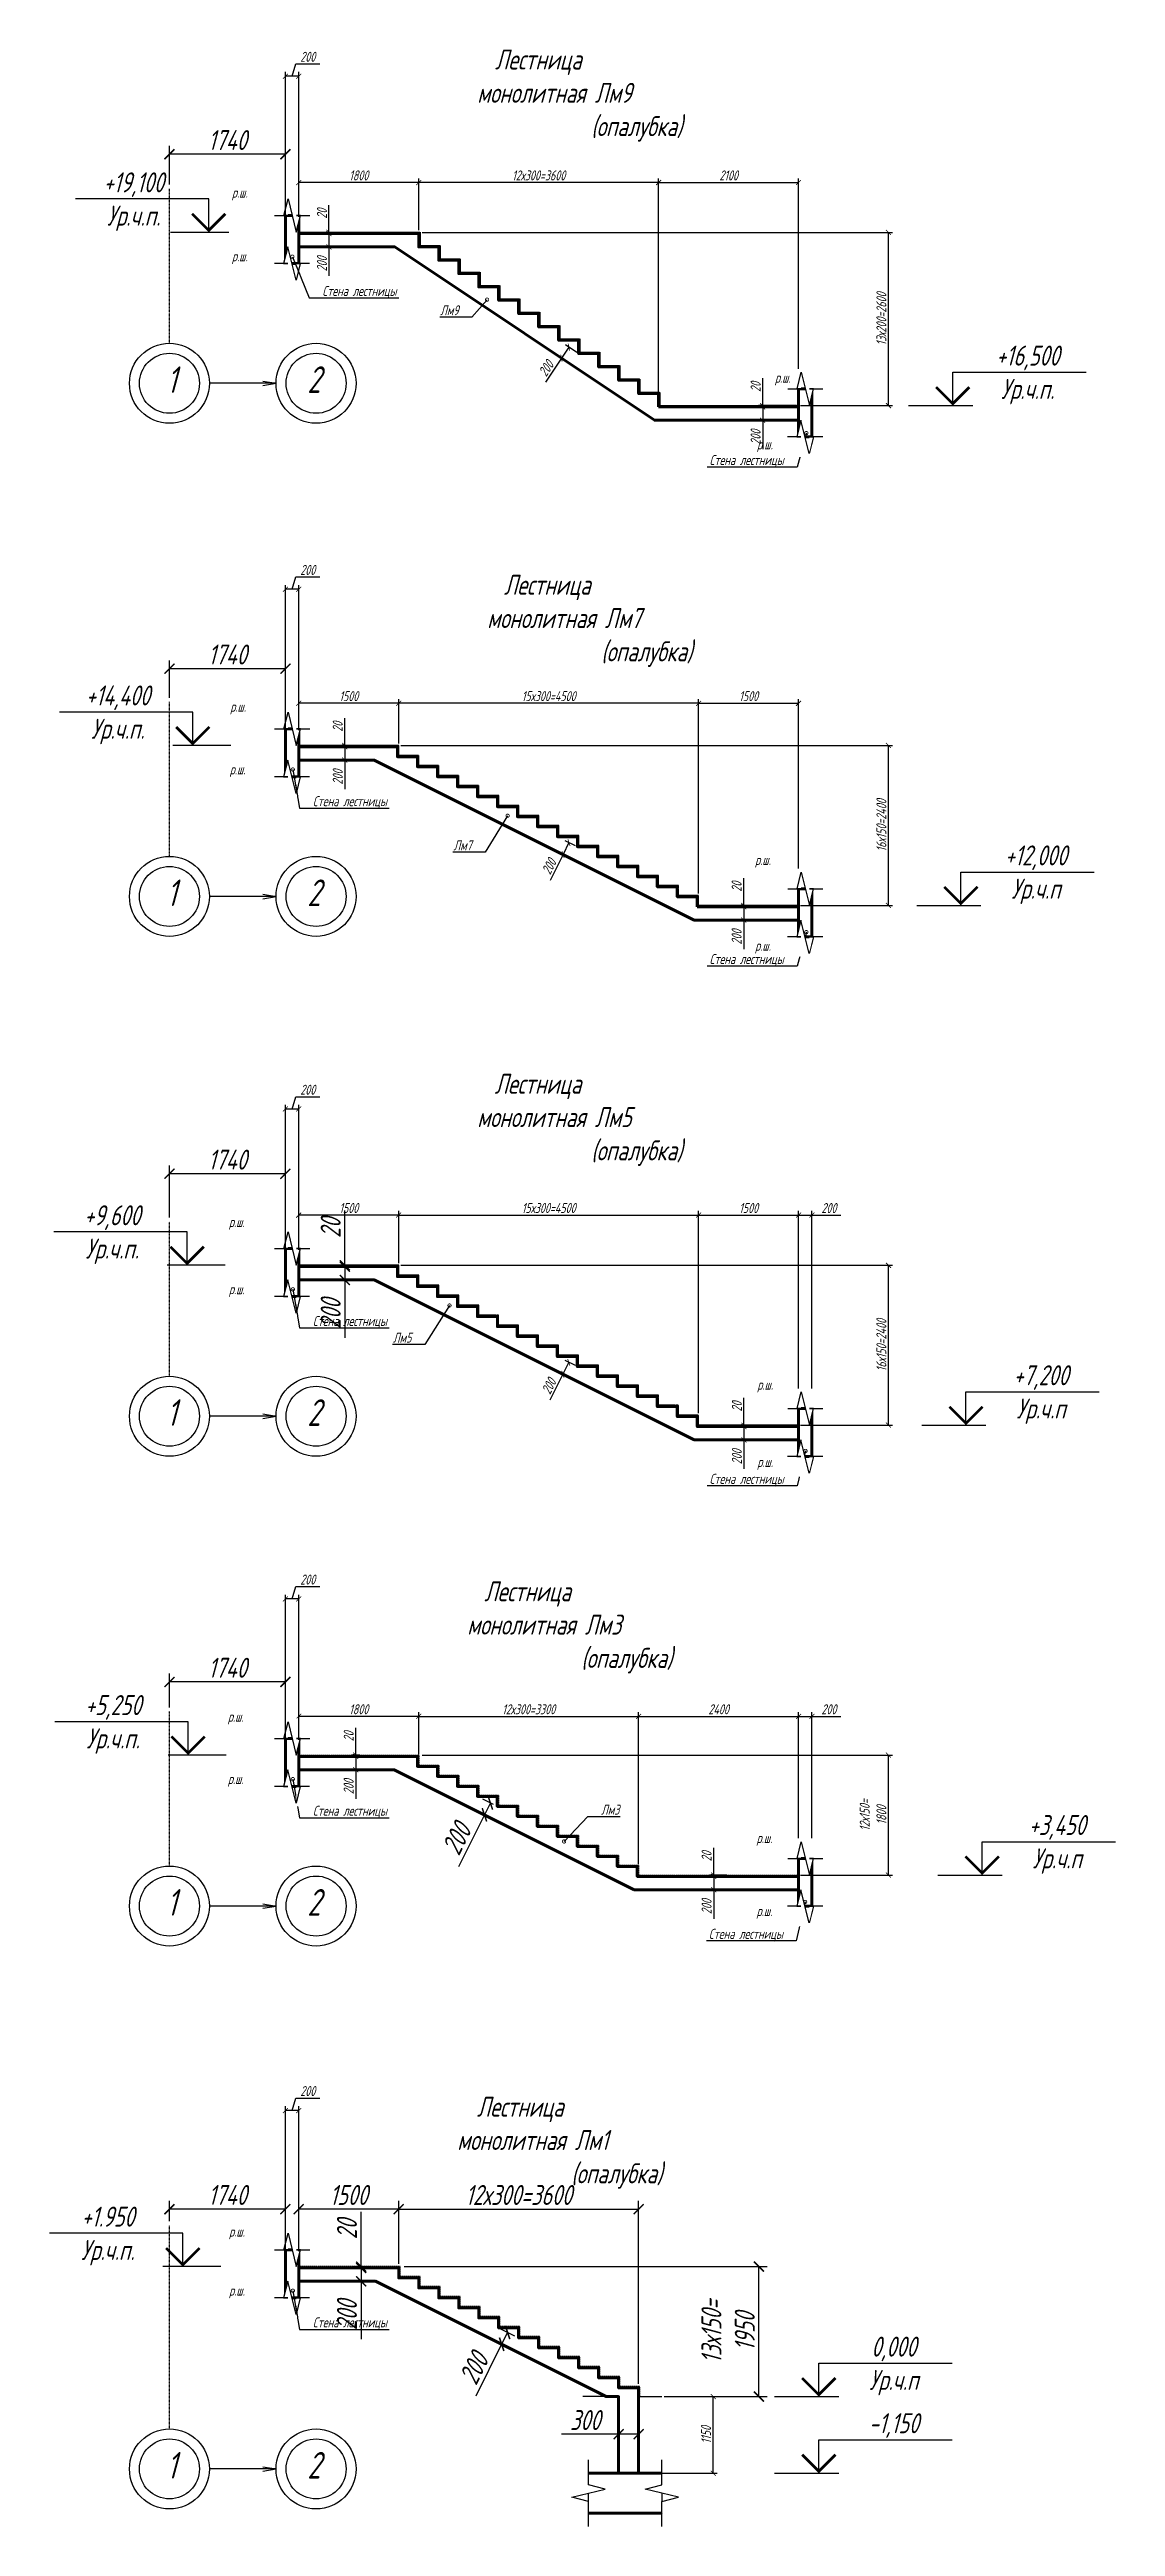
# Model space of a CAD drawing. Header units: millimetres. Extents: x 645 to 249636, y -127504 to 76561.
# Drawn here: x 138591 to 154585, y -46186 to -9018 of the extents above; entities that cross this region are included whole.
import ezdxf
from ezdxf import colors
from ezdxf.entities.mleader import LeaderData, LeaderLine
from ezdxf.enums import TextEntityAlignment as Align
from ezdxf.math import Vec2, Vec3

# ---------------------------------------------------------------- set-up
doc = ezdxf.new("R2010")
doc.units = ezdxf.units.MM
for name, pattern in [('JIS_02_1.0', [2, 1, -1]), ('Штриховая', [6, 4, -2]), ('Штрихпунктирная', [11, 6, -2, 1, -2])]:
    doc.linetypes.add(name, pattern=pattern)
doc.layers.get('Defpoints').update_dxf_attribs({"color": 8})
for name, color, linetype, lineweight in [('монолит', 5, 'Continuous', 50), ('Обозначение', 94, 'Continuous', 25), ('Обозначения @ 100', 82, 'Continuous', 25), ('Основная', 7, 'Continuous', 60), ('размер', 202, 'Continuous', 15), ('Фундамент', 6, 'Continuous', 60)]:
    doc.layers.add(name, color=color, linetype=linetype, lineweight=lineweight)
doc.layers.add('пол', color=7, linetype='JIS_02_1.0')
doc.styles.get("Standard").update_dxf_attribs({"font": 'simplex.shx', "width": 0.7, "oblique": 15, "height": 3})
doc.dimstyles.new('Default', dxfattribs={"dimtxt": 3, "dimasz": 1.5, "dimexe": 1.25, "dimexo": 0.625, "dimtad": 1, "dimdec": 0, "dimtxsty": 'Standard', "dimblk": 'ARCHTICK', "dimcen": 2.5, "dimadec": 0, "dimazin": 0, "dimtfac": 1, "dimtdec": 0, "dimtmove": 0, "dimatfit": 3, "dimfxl": 1, "dimarcsym": 0})

msp = doc.modelspace()

# ---------------------------------------------------------------- texts
at = {"layer": 'Обозначение', "char_height": 150, "attachment_point": 1}
for s, insert, width in [('\\pi267.20611;{\\H2x;Лестница монолитная Лм9\\P\\pi1709.8618;(опалубка)}', (145007.958, -9017.596), 2546.65672), ('р.ш.', (141327.636, -11089.33), 243.6856), ('р.ш.', (141327.636, -12045.38), 243.6856), ('р.ш.', (149475.033, -13868.412), 243.6856), ('р.ш.', (149206.863, -14868.138), 243.6856), ('\\pi251.46434;{\\H2x;Лестница монолитная Лм7\\P\\pi1709.8618;(опалубка)}', (145158.087, -16899.607), 2546.65672), ('р.ш.', (141302.531, -18804.137), 243.6856), ('р.ш.', (141294.429, -19745.449), 243.6856), ('р.ш.', (149177.948, -21103.53), 243.6856), ('р.ш.', (149177.948, -22392.299), 243.6856), ('\\pi261.46434;{\\H2x;Лестница монолитная Лм5\\P\\pi1709.8618;(опалубка)}', (145007.958, -24387.646), 2546.65672), ('р.ш.', (141281.947, -26538.197), 243.6856), ('р.ш.', (141281.947, -27545.449), 243.6856), ('р.ш.', (149211.126, -28978.665), 243.6856), ('р.ш.', (149211.126, -30137.308), 243.6856), ('\\pi256.46434;{\\H2x;Лестница монолитная Лм3\\P\\pi1709.8618;(опалубка)}', (144857.958, -32003.45), 2546.65672), ('р.ш.', (141266.365, -33961.02), 243.6856), ('р.ш.', (141266.365, -34895.38), 243.6856), ('р.ш.', (149199.909, -35781.498), 243.6856), ('р.ш.', (149199.909, -36877.245), 243.6856), ('\\pi296.46434;{\\H2x;Лестница монолитная Лм1\\P\\pi1709.8618;(опалубка)}', (144707.958, -39737.57), 2546.65672), ('р.ш.', (141285.08, -41686.295), 243.6856), ('р.ш.', (141285.08, -42571.992), 243.6856)]:
    msp.add_mtext(s, dxfattribs=dict(at, insert=insert, width=width))
at = {"layer": 'Обозначение', "char_height": 400, "attachment_point": 1}
for s, insert in [('1', (140349.384, -13771.425)), ('2', (142457.904, -13771.425)), ('1', (140349.384, -21471.425)), ('2', (142457.904, -21471.425)), ('1', (140349.384, -29271.425)), ('2', (142457.904, -29271.425)), ('1', (140349.384, -36621.425)), ('2', (142457.904, -36621.425)), ('1', (140349.384, -45068.343)), ('2', (142457.904, -45068.343))]:
    msp.add_mtext_dynamic_manual_height_columns(s, width=1353.65837, gutter_width=1500, heights=[0], dxfattribs=dict(at, insert=insert))

# ---------------------------------------------------------------- blocks, each defined once
blk = doc.blocks.new('_ArchTick')
at = {"color": 0, "linetype": 'ByBlock', "const_width": 0.15}
blk.add_lwpolyline([(-0.5, -0.5), (0.5, 0.5)], dxfattribs=at)
blk = doc.blocks.new('*D45')
at = {"layer": 'Defpoints', "color": 0, "transparency": 16777216}
for p in [(142330, -11014), (142330, -11399), (144130, -11761)]:
    blk.add_point(p, dxfattribs=at)
at = {"layer": 'Обозначение', "color": 0, "lineweight": -2, "transparency": 16777216}
for p, q in [((142330, -11368), (142330, -10951)), ((144130, -11014), (142330, -11014)), ((144130, -11730), (144130, -10951))]:
    blk.add_line(p, q, dxfattribs=at)
at = {"layer": 'Обозначение', "color": 0, "lineweight": -2, "transparency": 16777216, "xscale": 75, "yscale": 75, "zscale": 75, "rotation": 180}
blk.add_blockref('_ArchTick', (142330, -11014), dxfattribs=at)
at = {"layer": 'Обозначение', "color": 0, "lineweight": -2, "transparency": 16777216, "xscale": 75, "yscale": 75, "zscale": 75}
blk.add_blockref('_ArchTick', (144130, -11014), dxfattribs=at)
at = {"layer": 'Обозначение', "color": 0, "transparency": 16777216, "insert": (143230, -10907), "char_height": 150, "attachment_point": 5}
blk.add_mtext('1800', dxfattribs=at)
blk = doc.blocks.new('*D60')
at = {"layer": 'Defpoints', "color": 0, "transparency": 16777216}
for p in [(149830, -18828), (148330, -21711), (149830, -21861)]:
    blk.add_point(p, dxfattribs=at)
at = {"layer": 'Обозначение', "color": 0, "lineweight": -2, "transparency": 16777216}
for p, q in [((148330, -21680), (148330, -18765)), ((148330, -18828), (149830, -18828)), ((149830, -21830), (149830, -18765))]:
    blk.add_line(p, q, dxfattribs=at)
at = {"layer": 'Обозначение', "color": 0, "lineweight": -2, "transparency": 16777216, "xscale": 75, "yscale": 75, "zscale": 75, "rotation": 180}
blk.add_blockref('_ArchTick', (148330, -18828), dxfattribs=at)
at = {"layer": 'Обозначение', "color": 0, "lineweight": -2, "transparency": 16777216, "xscale": 75, "yscale": 75, "zscale": 75}
blk.add_blockref('_ArchTick', (149830, -18828), dxfattribs=at)
at = {"layer": 'Обозначение', "color": 0, "transparency": 16777216, "insert": (149080, -18721), "char_height": 150, "attachment_point": 5}
blk.add_mtext('1500', dxfattribs=at)
blk = doc.blocks.new('*D59')
at = {"layer": 'Defpoints', "color": 0, "transparency": 16777216}
for p in [(149830, -26508), (148330, -29511), (149830, -29511)]:
    blk.add_point(p, dxfattribs=at)
at = {"layer": 'Обозначение', "color": 0, "lineweight": -2, "transparency": 16777216}
for p, q in [((148330, -29480), (148330, -26446)), ((148330, -26508), (149830, -26508)), ((149830, -29480), (149830, -26446))]:
    blk.add_line(p, q, dxfattribs=at)
at = {"layer": 'Обозначение', "color": 0, "lineweight": -2, "transparency": 16777216, "xscale": 75, "yscale": 75, "zscale": 75, "rotation": 180}
blk.add_blockref('_ArchTick', (148330, -26508), dxfattribs=at)
at = {"layer": 'Обозначение', "color": 0, "lineweight": -2, "transparency": 16777216, "xscale": 75, "yscale": 75, "zscale": 75}
blk.add_blockref('_ArchTick', (149830, -26508), dxfattribs=at)
at = {"layer": 'Обозначение', "color": 0, "transparency": 16777216, "insert": (149080, -26402), "char_height": 150, "attachment_point": 5}
blk.add_mtext('1500', dxfattribs=at)
blk = doc.blocks.new('*D44')
at = {"layer": 'Defpoints', "color": 0, "transparency": 16777216}
for p in [(149830, -11014), (147730, -14181), (149830, -14586)]:
    blk.add_point(p, dxfattribs=at)
at = {"layer": 'Обозначение', "color": 0, "lineweight": -2, "transparency": 16777216}
for p, q in [((147730, -14150), (147730, -10951)), ((147730, -11014), (149830, -11014)), ((149830, -14555), (149830, -10951))]:
    blk.add_line(p, q, dxfattribs=at)
at = {"layer": 'Обозначение', "color": 0, "lineweight": -2, "transparency": 16777216, "xscale": 75, "yscale": 75, "zscale": 75, "rotation": 180}
blk.add_blockref('_ArchTick', (147730, -11014), dxfattribs=at)
at = {"layer": 'Обозначение', "color": 0, "lineweight": -2, "transparency": 16777216, "xscale": 75, "yscale": 75, "zscale": 75}
blk.add_blockref('_ArchTick', (149830, -11014), dxfattribs=at)
at = {"layer": 'Обозначение', "color": 0, "transparency": 16777216, "insert": (148780, -10907), "char_height": 150, "attachment_point": 5}
blk.add_mtext('2100', dxfattribs=at)
blk = doc.blocks.new('_DotSmall')
at = {"color": 0, "linetype": 'ByBlock', "const_width": 0.5}
blk.add_lwpolyline([(-0.0625, 0, 1), (0.0625, 0, 1)], format="xyb", close=True, dxfattribs=at)
blk = doc.blocks.new('*D43')
at = {"layer": 'Defpoints', "color": 0, "transparency": 16777216}
for p in [(144130, -11014), (144130, -11761), (147730, -14181)]:
    blk.add_point(p, dxfattribs=at)
at = {"layer": 'Обозначение', "color": 0, "lineweight": -2, "transparency": 16777216}
for p, q in [((144130, -11730), (144130, -10951)), ((147730, -11014), (144130, -11014)), ((147730, -14150), (147730, -10951))]:
    blk.add_line(p, q, dxfattribs=at)
at = {"layer": 'Обозначение', "color": 0, "lineweight": -2, "transparency": 16777216, "xscale": 75, "yscale": 75, "zscale": 75, "rotation": 180}
blk.add_blockref('_ArchTick', (144130, -11014), dxfattribs=at)
at = {"layer": 'Обозначение', "color": 0, "lineweight": -2, "transparency": 16777216, "xscale": 75, "yscale": 75, "zscale": 75}
blk.add_blockref('_ArchTick', (147730, -11014), dxfattribs=at)
at = {"layer": 'Обозначение', "color": 0, "transparency": 16777216, "insert": (145930, -10907), "char_height": 150, "attachment_point": 5}
blk.add_mtext('12х300=3600', dxfattribs=at)
blk = doc.blocks.new('*D42')
at = {"layer": 'Defpoints', "color": 0, "transparency": 16777216}
for p in [(144150, -11761), (151179, -11761), (149830, -14361)]:
    blk.add_point(p, dxfattribs=at)
at = {"layer": 'Обозначение', "color": 0, "lineweight": -2, "transparency": 16777216}
for p, q in [((144181, -11761), (151241, -11761)), ((151179, -14361), (151179, -11761)), ((149861, -14361), (151241, -14361))]:
    blk.add_line(p, q, dxfattribs=at)
at = {"layer": 'Обозначение', "color": 0, "lineweight": -2, "transparency": 16777216, "xscale": 75, "yscale": 75, "zscale": 75}
for p, rotation in [((151179, -11761), 90), ((151179, -14361), 270)]:
    blk.add_blockref('_ArchTick', p, dxfattribs=dict(at, rotation=rotation))
at = {"layer": 'Обозначение', "color": 0, "transparency": 16777216, "insert": (151073, -13061), "char_height": 150, "attachment_point": 5, "rotation": 90}
blk.add_mtext('13х200=2600', dxfattribs=at)
blk = doc.blocks.new('*D58')
at = {"layer": 'Defpoints', "color": 0, "transparency": 16777216}
for p in [(143830, -18828), (143830, -19461), (148330, -21711)]:
    blk.add_point(p, dxfattribs=at)
at = {"layer": 'Обозначение', "color": 0, "lineweight": -2, "transparency": 16777216}
for p, q in [((143830, -19430), (143830, -18765)), ((148330, -18828), (143830, -18828)), ((148330, -21680), (148330, -18765))]:
    blk.add_line(p, q, dxfattribs=at)
at = {"layer": 'Обозначение', "color": 0, "lineweight": -2, "transparency": 16777216, "xscale": 75, "yscale": 75, "zscale": 75, "rotation": 180}
blk.add_blockref('_ArchTick', (143830, -18828), dxfattribs=at)
at = {"layer": 'Обозначение', "color": 0, "lineweight": -2, "transparency": 16777216, "xscale": 75, "yscale": 75, "zscale": 75}
blk.add_blockref('_ArchTick', (148330, -18828), dxfattribs=at)
at = {"layer": 'Обозначение', "color": 0, "transparency": 16777216, "insert": (146080, -18721), "char_height": 150, "attachment_point": 5}
blk.add_mtext('15х300=4500', dxfattribs=at)
blk = doc.blocks.new('*D57')
at = {"layer": 'Defpoints', "color": 0, "transparency": 16777216}
for p in [(142330, -18828), (142330, -19211), (143830, -19461)]:
    blk.add_point(p, dxfattribs=at)
at = {"layer": 'Обозначение', "color": 0, "lineweight": -2, "transparency": 16777216}
for p, q in [((142330, -19180), (142330, -18765)), ((143830, -18828), (142330, -18828)), ((143830, -19430), (143830, -18765))]:
    blk.add_line(p, q, dxfattribs=at)
at = {"layer": 'Обозначение', "color": 0, "lineweight": -2, "transparency": 16777216, "xscale": 75, "yscale": 75, "zscale": 75, "rotation": 180}
blk.add_blockref('_ArchTick', (142330, -18828), dxfattribs=at)
at = {"layer": 'Обозначение', "color": 0, "lineweight": -2, "transparency": 16777216, "xscale": 75, "yscale": 75, "zscale": 75}
blk.add_blockref('_ArchTick', (143830, -18828), dxfattribs=at)
at = {"layer": 'Обозначение', "color": 0, "transparency": 16777216, "insert": (143080, -18721), "char_height": 150, "attachment_point": 5}
blk.add_mtext('1500', dxfattribs=at)
blk = doc.blocks.new('*D56')
at = {"layer": 'Defpoints', "color": 0, "transparency": 16777216}
for p in [(142330, -26508), (142330, -27011), (143830, -27261)]:
    blk.add_point(p, dxfattribs=at)
at = {"layer": 'Обозначение', "color": 0, "lineweight": -2, "transparency": 16777216}
for p, q in [((142330, -26980), (142330, -26446)), ((143830, -26508), (142330, -26508)), ((143830, -27230), (143830, -26446))]:
    blk.add_line(p, q, dxfattribs=at)
at = {"layer": 'Обозначение', "color": 0, "lineweight": -2, "transparency": 16777216, "xscale": 75, "yscale": 75, "zscale": 75, "rotation": 180}
blk.add_blockref('_ArchTick', (142330, -26508), dxfattribs=at)
at = {"layer": 'Обозначение', "color": 0, "lineweight": -2, "transparency": 16777216, "xscale": 75, "yscale": 75, "zscale": 75}
blk.add_blockref('_ArchTick', (143830, -26508), dxfattribs=at)
at = {"layer": 'Обозначение', "color": 0, "transparency": 16777216, "insert": (143080, -26402), "char_height": 150, "attachment_point": 5}
blk.add_mtext('1500', dxfattribs=at)
blk = doc.blocks.new('*D55')
at = {"layer": 'Defpoints', "color": 0, "transparency": 16777216}
for p in [(148330, -26508), (143830, -27261), (148330, -29511)]:
    blk.add_point(p, dxfattribs=at)
at = {"layer": 'Обозначение', "color": 0, "lineweight": -2, "transparency": 16777216}
for p, q in [((143830, -27230), (143830, -26446)), ((143830, -26508), (148330, -26508)), ((148330, -29480), (148330, -26446))]:
    blk.add_line(p, q, dxfattribs=at)
at = {"layer": 'Обозначение', "color": 0, "lineweight": -2, "transparency": 16777216, "xscale": 75, "yscale": 75, "zscale": 75, "rotation": 180}
blk.add_blockref('_ArchTick', (143830, -26508), dxfattribs=at)
at = {"layer": 'Обозначение', "color": 0, "lineweight": -2, "transparency": 16777216, "xscale": 75, "yscale": 75, "zscale": 75}
blk.add_blockref('_ArchTick', (148330, -26508), dxfattribs=at)
at = {"layer": 'Обозначение', "color": 0, "transparency": 16777216, "insert": (146080, -26402), "char_height": 150, "attachment_point": 5}
blk.add_mtext('15х300=4500', dxfattribs=at)
blk = doc.blocks.new('*D54')
at = {"layer": 'Defpoints', "color": 0, "transparency": 16777216}
for p in [(142330, -34030), (142330, -34461), (144130, -34631)]:
    blk.add_point(p, dxfattribs=at)
at = {"layer": 'Обозначение', "color": 0, "lineweight": -2, "transparency": 16777216}
for p, q in [((142330, -34430), (142330, -33968)), ((144130, -34030), (142330, -34030)), ((144130, -34600), (144130, -33968))]:
    blk.add_line(p, q, dxfattribs=at)
at = {"layer": 'Обозначение', "color": 0, "lineweight": -2, "transparency": 16777216, "xscale": 75, "yscale": 75, "zscale": 75, "rotation": 180}
blk.add_blockref('_ArchTick', (142330, -34030), dxfattribs=at)
at = {"layer": 'Обозначение', "color": 0, "lineweight": -2, "transparency": 16777216, "xscale": 75, "yscale": 75, "zscale": 75}
blk.add_blockref('_ArchTick', (144130, -34030), dxfattribs=at)
at = {"layer": 'Обозначение', "color": 0, "transparency": 16777216, "insert": (143230, -33924), "char_height": 150, "attachment_point": 5}
blk.add_mtext('1800', dxfattribs=at)
blk = doc.blocks.new('*D53')
at = {"layer": 'Defpoints', "color": 0, "transparency": 16777216}
for p in [(147430, -34030), (144130, -34631), (147430, -36281)]:
    blk.add_point(p, dxfattribs=at)
at = {"layer": 'Обозначение', "color": 0, "lineweight": -2, "transparency": 16777216}
for p, q in [((144130, -34600), (144130, -33968)), ((144130, -34030), (147430, -34030)), ((147430, -36250), (147430, -33968))]:
    blk.add_line(p, q, dxfattribs=at)
at = {"layer": 'Обозначение', "color": 0, "lineweight": -2, "transparency": 16777216, "xscale": 75, "yscale": 75, "zscale": 75, "rotation": 180}
blk.add_blockref('_ArchTick', (144130, -34030), dxfattribs=at)
at = {"layer": 'Обозначение', "color": 0, "lineweight": -2, "transparency": 16777216, "xscale": 75, "yscale": 75, "zscale": 75}
blk.add_blockref('_ArchTick', (147430, -34030), dxfattribs=at)
at = {"layer": 'Обозначение', "color": 0, "transparency": 16777216, "insert": (145780, -33924), "char_height": 150, "attachment_point": 5, "bg_fill": 3, "box_fill_scale": 1.1, "bg_fill_color": 256, "bg_fill_true_color": 13158600, "bg_fill_transparency": 0}
blk.add_mtext('12х300=3300', dxfattribs=at)
blk = doc.blocks.new('*D52')
at = {"layer": 'Defpoints', "color": 0, "transparency": 16777216}
for p in [(149830, -34030), (147430, -36281), (149830, -36319)]:
    blk.add_point(p, dxfattribs=at)
at = {"layer": 'Обозначение', "color": 0, "lineweight": -2, "transparency": 16777216}
for p, q in [((147430, -36250), (147430, -33968)), ((147430, -34030), (149830, -34030)), ((149830, -36288), (149830, -33968))]:
    blk.add_line(p, q, dxfattribs=at)
at = {"layer": 'Обозначение', "color": 0, "lineweight": -2, "transparency": 16777216, "xscale": 75, "yscale": 75, "zscale": 75, "rotation": 180}
blk.add_blockref('_ArchTick', (147430, -34030), dxfattribs=at)
at = {"layer": 'Обозначение', "color": 0, "lineweight": -2, "transparency": 16777216, "xscale": 75, "yscale": 75, "zscale": 75}
blk.add_blockref('_ArchTick', (149830, -34030), dxfattribs=at)
at = {"layer": 'Обозначение', "color": 0, "transparency": 16777216, "insert": (148630, -33924), "char_height": 150, "attachment_point": 5}
blk.add_mtext('2400', dxfattribs=at)
blk = doc.blocks.new('*D51')
at = {"layer": 'Defpoints', "color": 0, "transparency": 16777216}
for p in [(144150, -34611), (151179, -34611), (149830, -36411)]:
    blk.add_point(p, dxfattribs=at)
at = {"layer": 'Обозначение', "color": 0, "lineweight": -2, "transparency": 16777216}
for p, q in [((144181, -34611), (151241, -34611)), ((151179, -36411), (151179, -34611)), ((149861, -36411), (151241, -36411))]:
    blk.add_line(p, q, dxfattribs=at)
at = {"layer": 'Обозначение', "color": 0, "lineweight": -2, "transparency": 16777216, "xscale": 75, "yscale": 75, "zscale": 75}
for p, rotation in [((151179, -34611), 90), ((151179, -36411), 270)]:
    blk.add_blockref('_ArchTick', p, dxfattribs=dict(at, rotation=rotation))
at = {"layer": 'Обозначение', "color": 0, "transparency": 16777216, "insert": (150948, -35511), "char_height": 150, "attachment_point": 5, "rotation": 90}
blk.add_mtext('12х150=\\P1800', dxfattribs=at)
blk = doc.blocks.new('*D50')
at = {"layer": 'Defpoints', "color": 0, "transparency": 16777216}
for p in [(143830, -27261), (151179, -27261), (149830, -29661)]:
    blk.add_point(p, dxfattribs=at)
at = {"layer": 'Обозначение', "color": 0, "lineweight": -2, "transparency": 16777216}
for p, q in [((143861, -27261), (151241, -27261)), ((151179, -29661), (151179, -27261)), ((149861, -29661), (151241, -29661))]:
    blk.add_line(p, q, dxfattribs=at)
at = {"layer": 'Обозначение', "color": 0, "lineweight": -2, "transparency": 16777216, "xscale": 75, "yscale": 75, "zscale": 75}
for p, rotation in [((151179, -27261), 90), ((151179, -29661), 270)]:
    blk.add_blockref('_ArchTick', p, dxfattribs=dict(at, rotation=rotation))
at = {"layer": 'Обозначение', "color": 0, "transparency": 16777216, "insert": (151073, -28461), "char_height": 150, "attachment_point": 5, "rotation": 90}
blk.add_mtext('16х150=2400', dxfattribs=at)
blk = doc.blocks.new('*D49')
at = {"layer": 'Defpoints', "color": 0, "transparency": 16777216}
for p in [(143830, -19461), (151179, -19461), (149830, -21861)]:
    blk.add_point(p, dxfattribs=at)
at = {"layer": 'Обозначение', "color": 0, "lineweight": -2, "transparency": 16777216}
for p, q in [((143861, -19461), (151241, -19461)), ((151179, -21861), (151179, -19461)), ((149861, -21861), (151241, -21861))]:
    blk.add_line(p, q, dxfattribs=at)
at = {"layer": 'Обозначение', "color": 0, "lineweight": -2, "transparency": 16777216, "xscale": 75, "yscale": 75, "zscale": 75}
for p, rotation in [((151179, -19461), 90), ((151179, -21861), 270)]:
    blk.add_blockref('_ArchTick', p, dxfattribs=dict(at, rotation=rotation))
at = {"layer": 'Обозначение', "color": 0, "transparency": 16777216, "insert": (151073, -20661), "char_height": 150, "attachment_point": 5, "rotation": 90}
blk.add_mtext('16х150=2400', dxfattribs=at)
blk = doc.blocks.new('*D41')
at = {"layer": 'Defpoints', "color": 0, "transparency": 16777216}
for p in [(149292, -14361), (149830, -14361), (149830, -14381)]:
    blk.add_point(p, dxfattribs=at)
at = {"layer": 'Обозначение', "color": 0, "lineweight": -2, "transparency": 16777216}
for p, q in [((149292, -14361), (149292, -13951)), ((149799, -14361), (149230, -14361)), ((149799, -14381), (149230, -14381)), ((149292, -14381), (149292, -14361)), ((149292, -14381), (149292, -14456))]:
    blk.add_line(p, q, dxfattribs=at)
at = {"layer": 'Обозначение', "color": 0, "lineweight": -2, "transparency": 16777216, "xscale": 75, "yscale": 75, "zscale": 75}
for p, rotation in [((149292, -14361), 270), ((149292, -14381), 90)]:
    blk.add_blockref('_ArchTick', p, dxfattribs=dict(at, rotation=rotation))
at = {"layer": 'Обозначение', "color": 0, "transparency": 16777216, "insert": (149186, -14081), "char_height": 150, "attachment_point": 5, "rotation": 90}
blk.add_mtext('20', dxfattribs=at)
blk = doc.blocks.new('*D40')
at = {"layer": 'Defpoints', "color": 0, "transparency": 16777216}
for p in [(149830, -14381), (149292, -14581), (149830, -14581)]:
    blk.add_point(p, dxfattribs=at)
at = {"layer": 'Обозначение', "color": 0, "lineweight": -2, "transparency": 16777216}
for p, q in [((149799, -14381), (149230, -14381)), ((149292, -14381), (149292, -14581)), ((149799, -14581), (149230, -14581)), ((149292, -14581), (149292, -15016))]:
    blk.add_line(p, q, dxfattribs=at)
at = {"layer": 'Обозначение', "color": 0, "lineweight": -2, "transparency": 16777216, "xscale": 75, "yscale": 75, "zscale": 75}
for p, rotation in [((149292, -14381), 90), ((149292, -14581), 270)]:
    blk.add_blockref('_ArchTick', p, dxfattribs=dict(at, rotation=rotation))
at = {"layer": 'Обозначение', "color": 0, "transparency": 16777216, "insert": (149186, -14836), "char_height": 150, "attachment_point": 5, "rotation": 90}
blk.add_mtext('200', dxfattribs=at)
blk = doc.blocks.new('*U24')
at = {"color": 0, "linetype": 'ByBlock', "lineweight": -2}
blk.add_line((-3, 0), (-12.63, 0), dxfattribs=at)
blk.add_lwpolyline([(-9.63, 0), (-9.63, 5), (-29.63, 5)], dxfattribs=at)
at = {"color": 0, "linetype": 'ByBlock', "lineweight": -2, "const_width": 0.4}
blk.add_lwpolyline([(-7.13, 2.78), (-9.63, 0.28), (-12.13, 2.78)], dxfattribs=at)
at = {"color": 0, "linetype": 'ByBlock', "lineweight": -2, "oblique": 15}
for tag, p in [('ОТМЕТКА', (-20.88, 7.5)), ('НТЕКСТ', (-20.88, 2.5))]:
    blk.add_attdef(tag, text='', height=3, dxfattribs=at).set_placement(p, align=Align.MIDDLE_CENTER)
blk = doc.blocks.new('*U127')
at = {"color": 0, "linetype": 'ByBlock', "lineweight": -2}
blk.add_line((3, 0), (11.72, 0), dxfattribs=at)
blk.add_lwpolyline([(8.72, 0), (8.72, 5), (-11.28, 5)], dxfattribs=at)
at = {"color": 0, "linetype": 'ByBlock', "lineweight": -2, "const_width": 0.4}
blk.add_lwpolyline([(6.22, 2.78), (8.72, 0.28), (11.22, 2.78)], dxfattribs=at)
at = {"color": 0, "linetype": 'ByBlock', "lineweight": -2, "oblique": 15}
for tag, p in [('ОТМЕТКА', (-2.53, 7.5)), ('НТЕКСТ', (-2.53, 2.5))]:
    blk.add_attdef(tag, text='', height=3, dxfattribs=at).set_placement(p, align=Align.MIDDLE_CENTER)
blk = doc.blocks.new('*D46')
at = {"layer": 'Defpoints', "color": 0, "transparency": 16777216}
for p in [(143029, -11781), (142784, -11981), (143029, -11981)]:
    blk.add_point(p, dxfattribs=at)
at = {"layer": 'Обозначение', "color": 0, "lineweight": -2, "transparency": 16777216}
for p, q in [((142997, -11781), (142721, -11781)), ((142784, -11781), (142784, -11981)), ((142997, -11981), (142721, -11981)), ((142784, -11981), (142784, -12416))]:
    blk.add_line(p, q, dxfattribs=at)
at = {"layer": 'Обозначение', "color": 0, "lineweight": -2, "transparency": 16777216, "xscale": 75, "yscale": 75, "zscale": 75}
for p, rotation in [((142784, -11781), 90), ((142784, -11981), 270)]:
    blk.add_blockref('_ArchTick', p, dxfattribs=dict(at, rotation=rotation))
at = {"layer": 'Обозначение', "color": 0, "transparency": 16777216, "insert": (142678, -12236), "char_height": 150, "attachment_point": 5, "rotation": 90}
blk.add_mtext('200', dxfattribs=at)
blk = doc.blocks.new('*D47')
at = {"layer": 'Defpoints', "color": 0, "transparency": 16777216}
for p in [(142784, -11761), (142974, -11761), (142974, -11781)]:
    blk.add_point(p, dxfattribs=at)
at = {"layer": 'Обозначение', "color": 0, "lineweight": -2, "transparency": 16777216}
for p, q in [((142784, -11761), (142784, -11351)), ((142942, -11761), (142721, -11761)), ((142942, -11781), (142721, -11781)), ((142784, -11781), (142784, -11761)), ((142784, -11781), (142784, -11856))]:
    blk.add_line(p, q, dxfattribs=at)
at = {"layer": 'Обозначение', "color": 0, "lineweight": -2, "transparency": 16777216, "xscale": 75, "yscale": 75, "zscale": 75}
for p, rotation in [((142784, -11761), 270), ((142784, -11781), 90)]:
    blk.add_blockref('_ArchTick', p, dxfattribs=dict(at, rotation=rotation))
at = {"layer": 'Обозначение', "color": 0, "transparency": 16777216, "insert": (142678, -11481), "char_height": 150, "attachment_point": 5, "rotation": 90}
blk.add_mtext('20', dxfattribs=at)
blk = doc.blocks.new('*D48')
at = {"layer": 'Defpoints', "color": 0, "transparency": 16777216}
for p in [(146272, -13649), (146419, -13747), (146530, -13581)]:
    blk.add_point(p, dxfattribs=at)
at = {"layer": 'Обозначение', "color": 0, "lineweight": -2, "transparency": 16777216}
for p, q in [((146272, -13649), (146031, -14011)), ((146393, -13730), (146220, -13615)), ((146383, -13483), (146272, -13649)), ((146504, -13563), (146331, -13448))]:
    blk.add_line(p, q, dxfattribs=at)
at = {"layer": 'Обозначение', "color": 0, "lineweight": -2, "transparency": 16777216, "xscale": 75, "yscale": 75, "zscale": 75}
for p, rotation in [((146272, -13649), 236.3099324739381), ((146383, -13483), 56.30993247393813)]:
    blk.add_blockref('_ArchTick', p, dxfattribs=dict(at, rotation=rotation))
at = {"layer": 'Обозначение', "color": 0, "transparency": 16777216, "insert": (146042, -13803), "char_height": 150, "attachment_point": 5, "rotation": 56.3099}
blk.add_mtext('200', dxfattribs=at)
blk = doc.blocks.new('*U25')
at = {"color": 0, "linetype": 'ByBlock', "lineweight": -2}
blk.add_line((3, 0), (11.72, 0), dxfattribs=at)
blk.add_lwpolyline([(8.72, 0), (8.72, 5), (28.72, 5)], dxfattribs=at)
at = {"color": 0, "linetype": 'ByBlock', "lineweight": -2, "const_width": 0.4}
blk.add_lwpolyline([(6.22, 2.78), (8.72, 0.28), (11.22, 2.78)], dxfattribs=at)
at = {"color": 0, "linetype": 'ByBlock', "lineweight": -2, "oblique": 15}
for tag, p in [('ОТМЕТКА', (19.97, 7.5)), ('НТЕКСТ', (19.97, 2.5))]:
    blk.add_attdef(tag, text='', height=3, dxfattribs=at).set_placement(p, align=Align.MIDDLE_CENTER)
blk = doc.blocks.new('*D61')
at = {"layer": 'Defpoints', "color": 0, "transparency": 16777216}
for p in [(149007, -21861), (149103, -21861), (149103, -21881)]:
    blk.add_point(p, dxfattribs=at)
at = {"layer": 'Обозначение', "color": 0, "lineweight": -2, "transparency": 16777216}
for p, q in [((149007, -21861), (149007, -21451)), ((149072, -21861), (148945, -21861)), ((149072, -21881), (148945, -21881)), ((149007, -21881), (149007, -21861)), ((149007, -21881), (149007, -21956))]:
    blk.add_line(p, q, dxfattribs=at)
at = {"layer": 'Обозначение', "color": 0, "lineweight": -2, "transparency": 16777216, "xscale": 75, "yscale": 75, "zscale": 75}
for p, rotation in [((149007, -21861), 270), ((149007, -21881), 90)]:
    blk.add_blockref('_ArchTick', p, dxfattribs=dict(at, rotation=rotation))
at = {"layer": 'Обозначение', "color": 0, "transparency": 16777216, "insert": (148901, -21581), "char_height": 150, "attachment_point": 5, "rotation": 90}
blk.add_mtext('20', dxfattribs=at)
blk = doc.blocks.new('*D62')
at = {"layer": 'Defpoints', "color": 0, "transparency": 16777216}
for p in [(149172, -21881), (149007, -22081), (149172, -22081)]:
    blk.add_point(p, dxfattribs=at)
at = {"layer": 'Обозначение', "color": 0, "lineweight": -2, "transparency": 16777216}
for p, q in [((149141, -21881), (148945, -21881)), ((149007, -21881), (149007, -22081)), ((149141, -22081), (148945, -22081)), ((149007, -22081), (149007, -22516))]:
    blk.add_line(p, q, dxfattribs=at)
at = {"layer": 'Обозначение', "color": 0, "lineweight": -2, "transparency": 16777216, "xscale": 75, "yscale": 75, "zscale": 75}
for p, rotation in [((149007, -21881), 90), ((149007, -22081), 270)]:
    blk.add_blockref('_ArchTick', p, dxfattribs=dict(at, rotation=rotation))
at = {"layer": 'Обозначение', "color": 0, "transparency": 16777216, "insert": (148901, -22336), "char_height": 150, "attachment_point": 5, "rotation": 90}
blk.add_mtext('200', dxfattribs=at)
blk = doc.blocks.new('*D63')
at = {"layer": 'Defpoints', "color": 0, "transparency": 16777216}
for p in [(143018, -19461), (143018, -19481), (143022, -19461)]:
    blk.add_point(p, dxfattribs=at)
at = {"layer": 'Обозначение', "color": 0, "lineweight": -2, "transparency": 16777216}
for p, q in [((143022, -19461), (143022, -19051)), ((143022, -19481), (143022, -19461)), ((143022, -19481), (143022, -19556)), ((143050, -19461), (143084, -19461)), ((143050, -19481), (143084, -19481))]:
    blk.add_line(p, q, dxfattribs=at)
at = {"layer": 'Обозначение', "color": 0, "lineweight": -2, "transparency": 16777216, "xscale": 75, "yscale": 75, "zscale": 75}
for p, rotation in [((143022, -19461), 270), ((143022, -19481), 90)]:
    blk.add_blockref('_ArchTick', p, dxfattribs=dict(at, rotation=rotation))
at = {"layer": 'Обозначение', "color": 0, "transparency": 16777216, "insert": (142915, -19181), "char_height": 150, "attachment_point": 5, "rotation": 90}
blk.add_mtext('20', dxfattribs=at)
blk = doc.blocks.new('*D64')
at = {"layer": 'Defpoints', "color": 0, "transparency": 16777216}
for p in [(143022, -19681), (143090, -19481), (143090, -19681)]:
    blk.add_point(p, dxfattribs=at)
at = {"layer": 'Обозначение', "color": 0, "lineweight": -2, "transparency": 16777216}
for p, q in [((143059, -19481), (142959, -19481)), ((143059, -19681), (142959, -19681)), ((143022, -19481), (143022, -19681)), ((143022, -19681), (143022, -20116))]:
    blk.add_line(p, q, dxfattribs=at)
at = {"layer": 'Обозначение', "color": 0, "lineweight": -2, "transparency": 16777216, "xscale": 75, "yscale": 75, "zscale": 75}
for p, rotation in [((143022, -19481), 90), ((143022, -19681), 270)]:
    blk.add_blockref('_ArchTick', p, dxfattribs=dict(at, rotation=rotation))
at = {"layer": 'Обозначение', "color": 0, "transparency": 16777216, "insert": (142915, -19936), "char_height": 150, "attachment_point": 5, "rotation": 90}
blk.add_mtext('200', dxfattribs=at)
blk = doc.blocks.new('*D65')
at = {"layer": 'Defpoints', "color": 0, "transparency": 16777216}
for p in [(146296, -21097), (146421, -21160), (146511, -20981)]:
    blk.add_point(p, dxfattribs=at)
at = {"layer": 'Обозначение', "color": 0, "lineweight": -2, "transparency": 16777216}
for p, q in [((146296, -21097), (146101, -21486)), ((146393, -21146), (146240, -21069)), ((146385, -20918), (146296, -21097)), ((146483, -20967), (146329, -20890))]:
    blk.add_line(p, q, dxfattribs=at)
at = {"layer": 'Обозначение', "color": 0, "lineweight": -2, "transparency": 16777216, "xscale": 75, "yscale": 75, "zscale": 75}
for p, rotation in [((146296, -21097), 243.4349488229234), ((146385, -20918), 63.4349488229234)]:
    blk.add_blockref('_ArchTick', p, dxfattribs=dict(at, rotation=rotation))
at = {"layer": 'Обозначение', "color": 0, "transparency": 16777216, "insert": (146086, -21278), "char_height": 150, "attachment_point": 5, "rotation": 63.4349}
blk.add_mtext('200', dxfattribs=at)
blk = doc.blocks.new('*D66')
at = {"layer": 'Defpoints', "color": 0, "transparency": 16777216}
for p in [(149011, -29661), (149160, -29661), (149160, -29681)]:
    blk.add_point(p, dxfattribs=at)
at = {"layer": 'Обозначение', "color": 0, "lineweight": -2, "transparency": 16777216}
for p, q in [((149011, -29661), (149011, -29251)), ((149128, -29661), (148948, -29661)), ((149128, -29681), (148948, -29681)), ((149011, -29681), (149011, -29661)), ((149011, -29681), (149011, -29756))]:
    blk.add_line(p, q, dxfattribs=at)
at = {"layer": 'Обозначение', "color": 0, "lineweight": -2, "transparency": 16777216, "xscale": 75, "yscale": 75, "zscale": 75}
for p, rotation in [((149011, -29661), 270), ((149011, -29681), 90)]:
    blk.add_blockref('_ArchTick', p, dxfattribs=dict(at, rotation=rotation))
at = {"layer": 'Обозначение', "color": 0, "transparency": 16777216, "insert": (148904, -29381), "char_height": 150, "attachment_point": 5, "rotation": 90}
blk.add_mtext('20', dxfattribs=at)
blk = doc.blocks.new('*D67')
at = {"layer": 'Defpoints', "color": 0, "transparency": 16777216}
for p in [(149155, -29681), (149011, -29881), (149155, -29881)]:
    blk.add_point(p, dxfattribs=at)
at = {"layer": 'Обозначение', "color": 0, "lineweight": -2, "transparency": 16777216}
for p, q in [((149124, -29681), (148948, -29681)), ((149011, -29681), (149011, -29881)), ((149124, -29881), (148948, -29881)), ((149011, -29881), (149011, -30316))]:
    blk.add_line(p, q, dxfattribs=at)
at = {"layer": 'Обозначение', "color": 0, "lineweight": -2, "transparency": 16777216, "xscale": 75, "yscale": 75, "zscale": 75}
for p, rotation in [((149011, -29681), 90), ((149011, -29881), 270)]:
    blk.add_blockref('_ArchTick', p, dxfattribs=dict(at, rotation=rotation))
at = {"layer": 'Обозначение', "color": 0, "transparency": 16777216, "insert": (148904, -30136), "char_height": 150, "attachment_point": 5, "rotation": 90}
blk.add_mtext('200', dxfattribs=at)
blk = doc.blocks.new('*D68')
at = {"layer": 'Defpoints', "color": 0, "transparency": 16777216}
for p in [(146293, -28896), (146421, -28960), (146510, -28781)]:
    blk.add_point(p, dxfattribs=at)
at = {"layer": 'Обозначение', "color": 0, "lineweight": -2, "transparency": 16777216}
for p, q in [((146293, -28896), (146098, -29285)), ((146393, -28946), (146237, -28868)), ((146382, -28717), (146293, -28896)), ((146482, -28767), (146326, -28689))]:
    blk.add_line(p, q, dxfattribs=at)
at = {"layer": 'Обозначение', "color": 0, "lineweight": -2, "transparency": 16777216, "xscale": 75, "yscale": 75, "zscale": 75}
for p, rotation in [((146293, -28896), 243.4349488229234), ((146382, -28717), 63.4349488229234)]:
    blk.add_blockref('_ArchTick', p, dxfattribs=dict(at, rotation=rotation))
at = {"layer": 'Обозначение', "color": 0, "transparency": 16777216, "insert": (146084, -29076), "char_height": 150, "attachment_point": 5, "rotation": 63.4349}
blk.add_mtext('200', dxfattribs=at)
blk = doc.blocks.new('*D69')
at = {"layer": 'Defpoints', "color": 0, "transparency": 16777216}
for p in [(150030, -26508), (149830, -29411), (150030, -29411)]:
    blk.add_point(p, dxfattribs=at)
at = {"layer": 'Обозначение', "color": 0, "lineweight": -2, "transparency": 16777216}
for p, q in [((149830, -29380), (149830, -26446)), ((149830, -26508), (150030, -26508)), ((150030, -29380), (150030, -26446)), ((150030, -26508), (150465, -26508))]:
    blk.add_line(p, q, dxfattribs=at)
at = {"layer": 'Обозначение', "color": 0, "lineweight": -2, "transparency": 16777216, "xscale": 75, "yscale": 75, "zscale": 75, "rotation": 180}
blk.add_blockref('_ArchTick', (149830, -26508), dxfattribs=at)
at = {"layer": 'Обозначение', "color": 0, "lineweight": -2, "transparency": 16777216, "xscale": 75, "yscale": 75, "zscale": 75}
blk.add_blockref('_ArchTick', (150030, -26508), dxfattribs=at)
at = {"layer": 'Обозначение', "color": 0, "transparency": 16777216, "insert": (150285, -26402), "char_height": 150, "attachment_point": 5}
blk.add_mtext('200', dxfattribs=at)
blk = doc.blocks.new('*D70')
at = {"layer": 'Defpoints', "color": 0, "transparency": 16777216}
for p in [(143186, -34611), (143279, -34611), (143279, -34631)]:
    blk.add_point(p, dxfattribs=at)
at = {"layer": 'Обозначение', "color": 0, "lineweight": -2, "transparency": 16777216}
for p, q in [((143186, -34611), (143186, -34201)), ((143248, -34611), (143124, -34611)), ((143248, -34631), (143124, -34631)), ((143186, -34631), (143186, -34611)), ((143186, -34631), (143186, -34706))]:
    blk.add_line(p, q, dxfattribs=at)
at = {"layer": 'Обозначение', "color": 0, "lineweight": -2, "transparency": 16777216, "xscale": 75, "yscale": 75, "zscale": 75}
for p, rotation in [((143186, -34611), 270), ((143186, -34631), 90)]:
    blk.add_blockref('_ArchTick', p, dxfattribs=dict(at, rotation=rotation))
at = {"layer": 'Обозначение', "color": 0, "transparency": 16777216, "insert": (143080, -34331), "char_height": 150, "attachment_point": 5, "rotation": 90}
blk.add_mtext('20', dxfattribs=at)
blk = doc.blocks.new('*D71')
at = {"layer": 'Defpoints', "color": 0, "transparency": 16777216}
for p in [(143186, -34831), (143356, -34631), (143356, -34831)]:
    blk.add_point(p, dxfattribs=at)
at = {"layer": 'Обозначение', "color": 0, "lineweight": -2, "transparency": 16777216}
for p, q in [((143325, -34631), (143123, -34631)), ((143325, -34831), (143123, -34831)), ((143186, -34631), (143186, -34831)), ((143186, -34831), (143186, -35266))]:
    blk.add_line(p, q, dxfattribs=at)
at = {"layer": 'Обозначение', "color": 0, "lineweight": -2, "transparency": 16777216, "xscale": 75, "yscale": 75, "zscale": 75}
for p, rotation in [((143186, -34631), 90), ((143186, -34831), 270)]:
    blk.add_blockref('_ArchTick', p, dxfattribs=dict(at, rotation=rotation))
at = {"layer": 'Обозначение', "color": 0, "transparency": 16777216, "insert": (143079, -35086), "char_height": 150, "attachment_point": 5, "rotation": 90}
blk.add_mtext('200', dxfattribs=at)
blk = doc.blocks.new('*D72')
at = {"layer": 'Defpoints', "color": 0, "transparency": 16777216}
for p in [(148557, -36411), (148784, -36411), (148784, -36431)]:
    blk.add_point(p, dxfattribs=at)
at = {"layer": 'Обозначение', "color": 0, "lineweight": -2, "transparency": 16777216}
for p, q in [((148557, -36411), (148557, -36001)), ((148753, -36411), (148494, -36411)), ((148557, -36431), (148557, -36411)), ((148753, -36431), (148494, -36431)), ((148557, -36431), (148557, -36506))]:
    blk.add_line(p, q, dxfattribs=at)
at = {"layer": 'Обозначение', "color": 0, "lineweight": -2, "transparency": 16777216, "xscale": 75, "yscale": 75, "zscale": 75}
for p, rotation in [((148557, -36411), 270), ((148557, -36431), 90)]:
    blk.add_blockref('_ArchTick', p, dxfattribs=dict(at, rotation=rotation))
at = {"layer": 'Обозначение', "color": 0, "transparency": 16777216, "insert": (148450, -36131), "char_height": 150, "attachment_point": 5, "rotation": 90}
blk.add_mtext('20', dxfattribs=at)
blk = doc.blocks.new('*D73')
at = {"layer": 'Defpoints', "color": 0, "transparency": 16777216}
for p in [(148557, -36631), (148771, -36431), (148771, -36631)]:
    blk.add_point(p, dxfattribs=at)
at = {"layer": 'Обозначение', "color": 0, "lineweight": -2, "transparency": 16777216}
for p, q in [((148739, -36431), (148494, -36431)), ((148739, -36631), (148494, -36631)), ((148557, -36431), (148557, -36631)), ((148557, -36631), (148557, -37066))]:
    blk.add_line(p, q, dxfattribs=at)
at = {"layer": 'Обозначение', "color": 0, "lineweight": -2, "transparency": 16777216, "xscale": 75, "yscale": 75, "zscale": 75}
for p, rotation in [((148557, -36431), 90), ((148557, -36631), 270)]:
    blk.add_blockref('_ArchTick', p, dxfattribs=dict(at, rotation=rotation))
at = {"layer": 'Обозначение', "color": 0, "transparency": 16777216, "insert": (148450, -36886), "char_height": 150, "attachment_point": 5, "rotation": 90}
blk.add_mtext('200', dxfattribs=at)
blk = doc.blocks.new('*D74')
at = {"layer": 'Defpoints', "color": 0, "transparency": 16777216}
for p in [(150030, -34030), (149830, -36161), (150030, -36161)]:
    blk.add_point(p, dxfattribs=at)
at = {"layer": 'Обозначение', "color": 0, "lineweight": -2, "transparency": 16777216}
for p, q in [((149830, -36130), (149830, -33968)), ((149830, -34030), (150030, -34030)), ((150030, -36130), (150030, -33968)), ((150030, -34030), (150465, -34030))]:
    blk.add_line(p, q, dxfattribs=at)
at = {"layer": 'Обозначение', "color": 0, "lineweight": -2, "transparency": 16777216, "xscale": 75, "yscale": 75, "zscale": 75, "rotation": 180}
blk.add_blockref('_ArchTick', (149830, -34030), dxfattribs=at)
at = {"layer": 'Обозначение', "color": 0, "lineweight": -2, "transparency": 16777216, "xscale": 75, "yscale": 75, "zscale": 75}
blk.add_blockref('_ArchTick', (150030, -34030), dxfattribs=at)
at = {"layer": 'Обозначение', "color": 0, "transparency": 16777216, "insert": (150285, -33924), "char_height": 150, "attachment_point": 5}
blk.add_mtext('200', dxfattribs=at)
blk = doc.blocks.new('*U124')
at = {"color": 0, "linetype": 'ByBlock', "lineweight": -2}
blk.add_wipeout([(0, -0.64), (-3, -0.64), (-3, -1.25), (0, -1.25)], dxfattribs=at)
blk.add_wipeout([(0, 0.64), (-3, 0.64), (-3, 1.25), (0, 1.25)], dxfattribs=at)
blk.add_wipeout([(-3, -1.25), (0, -1.25), (-2.5, -0.62), (2.5, 0.62), (0, 1.25), (-3, 1.25)], dxfattribs=at)
at = {"color": 0, "linetype": 'ByBlock', "lineweight": -2, "ltscale": 100}
for points in [[(0, -1.25), (-2.5, -0.62), (2.5, 0.62), (0, 1.25)], [(0, 1.25), (0, 0.64), (0, 2.64)], [(0, -2.64), (0, -0.64), (0, -1.25)]]:
    blk.add_lwpolyline(points, dxfattribs=at)
blk = doc.blocks.new('*U545')
at = {"color": 0, "linetype": 'ByBlock', "lineweight": -2}
for points in [[(0, 3), (-3, 3), (-3, 1.25), (0, 1.25)], [(0, -3), (-3, -3), (-3, -1.25), (0, -1.25)]]:
    blk.add_wipeout(points, dxfattribs=at)
blk.add_wipeout([(-3, -1.25), (0, -1.25), (-2.5, -0.62), (2.5, 0.62), (0, 1.25), (-3, 1.25)], dxfattribs=at)
at = {"color": 0, "linetype": 'ByBlock', "lineweight": -2, "ltscale": 100}
for points in [[(0, 1.25), (0, 3), (0, 5)], [(0, -1.25), (-2.5, -0.62), (2.5, 0.62), (0, 1.25)], [(0, -5), (0, -3), (0, -1.25)]]:
    blk.add_lwpolyline(points, dxfattribs=at)
blk = doc.blocks.new('*D125')
at = {"layer": 'Defpoints', "color": 0, "transparency": 16777216}
for p in [(147780, -44237), (148549, -44237), (147430, -45387)]:
    blk.add_point(p, dxfattribs=at)
at = {"layer": 'Обозначение', "color": 0, "lineweight": -2, "transparency": 16777216}
for p, q in [((147811, -44237), (148611, -44237)), ((148549, -45387), (148549, -44237)), ((147461, -45387), (148611, -45387))]:
    blk.add_line(p, q, dxfattribs=at)
at = {"layer": 'Обозначение', "color": 0, "lineweight": -2, "transparency": 16777216, "xscale": 75, "yscale": 75, "zscale": 75}
for p, rotation in [((148549, -44237), 90), ((148549, -45387), 270)]:
    blk.add_blockref('_ArchTick', p, dxfattribs=dict(at, rotation=rotation))
at = {"layer": 'Обозначение', "color": 0, "transparency": 16777216, "insert": (148442, -44812), "char_height": 150, "attachment_point": 5, "rotation": 90}
blk.add_mtext('1150', dxfattribs=at)
blk = doc.blocks.new('*D522')
at = {"layer": 'Defpoints', "color": 0, "transparency": 16777216}
for p in [(142330, -27281), (142330, -27481), (143022, -27481)]:
    blk.add_point(p, dxfattribs=at)
at = {"layer": 'Обозначение', "color": 0, "lineweight": -2, "transparency": 16777216}
for p, q in [((142393, -27281), (143147, -27281)), ((142393, -27481), (143147, -27481)), ((143022, -27281), (143022, -27481)), ((143022, -27481), (143022, -28351))]:
    blk.add_line(p, q, dxfattribs=at)
at = {"layer": 'Обозначение', "color": 0, "lineweight": -2, "transparency": 16777216, "xscale": 150, "yscale": 150, "zscale": 150}
for p, rotation in [((143022, -27281), 90), ((143022, -27481), 270)]:
    blk.add_blockref('_ArchTick', p, dxfattribs=dict(at, rotation=rotation))
at = {"layer": 'Обозначение', "color": 0, "transparency": 16777216, "insert": (142809, -27991), "char_height": 300, "attachment_point": 5, "rotation": 90}
blk.add_mtext('200', dxfattribs=at)
blk = doc.blocks.new('*D523')
at = {"layer": 'Defpoints', "color": 0, "transparency": 16777216}
for p in [(142770, -27261), (142770, -27281), (143022, -27261)]:
    blk.add_point(p, dxfattribs=at)
at = {"layer": 'Обозначение', "color": 0, "lineweight": -2, "transparency": 16777216}
for p, q in [((143022, -27261), (143022, -26441)), ((142832, -27261), (143147, -27261)), ((142832, -27281), (143147, -27281)), ((143022, -27281), (143022, -27261)), ((143022, -27281), (143022, -27431))]:
    blk.add_line(p, q, dxfattribs=at)
at = {"layer": 'Обозначение', "color": 0, "lineweight": -2, "transparency": 16777216, "xscale": 150, "yscale": 150, "zscale": 150}
for p, rotation in [((143022, -27261), 270), ((143022, -27281), 90)]:
    blk.add_blockref('_ArchTick', p, dxfattribs=dict(at, rotation=rotation))
at = {"layer": 'Обозначение', "color": 0, "transparency": 16777216, "insert": (142809, -26701), "char_height": 300, "attachment_point": 5, "rotation": 90}
blk.add_mtext('20', dxfattribs=at)
blk = doc.blocks.new('*D532')
at = {"layer": 'Defpoints', "color": 0, "transparency": 16777216}
for p in [(147430, -41425), (143830, -42307), (147430, -44107)]:
    blk.add_point(p, dxfattribs=at)
at = {"layer": 'Обозначение', "color": 0, "lineweight": -2, "transparency": 16777216}
for p, q in [((143830, -42245), (143830, -41300)), ((143830, -41425), (147430, -41425)), ((147430, -44045), (147430, -41300))]:
    blk.add_line(p, q, dxfattribs=at)
at = {"layer": 'Обозначение', "color": 0, "lineweight": -2, "transparency": 16777216, "xscale": 150, "yscale": 150, "zscale": 150, "rotation": 180}
blk.add_blockref('_ArchTick', (143830, -41425), dxfattribs=at)
at = {"layer": 'Обозначение', "color": 0, "lineweight": -2, "transparency": 16777216, "xscale": 150, "yscale": 150, "zscale": 150}
blk.add_blockref('_ArchTick', (147430, -41425), dxfattribs=at)
at = {"layer": 'Обозначение', "color": 0, "transparency": 16777216, "insert": (145630, -41212), "char_height": 300, "attachment_point": 5}
blk.add_mtext('12х300=3600', dxfattribs=at)
blk = doc.blocks.new('*D533')
at = {"layer": 'Defpoints', "color": 0, "transparency": 16777216}
for p in [(143080, -42287), (143080, -42307), (143266, -42287)]:
    blk.add_point(p, dxfattribs=at)
at = {"layer": 'Обозначение', "color": 0, "lineweight": -2, "transparency": 16777216}
for p, q in [((143266, -42287), (143266, -41467)), ((143143, -42287), (143391, -42287)), ((143143, -42307), (143391, -42307)), ((143266, -42307), (143266, -42287)), ((143266, -42307), (143266, -42457))]:
    blk.add_line(p, q, dxfattribs=at)
at = {"layer": 'Обозначение', "color": 0, "lineweight": -2, "transparency": 16777216, "xscale": 150, "yscale": 150, "zscale": 150}
for p, rotation in [((143266, -42287), 270), ((143266, -42307), 90)]:
    blk.add_blockref('_ArchTick', p, dxfattribs=dict(at, rotation=rotation))
at = {"layer": 'Обозначение', "color": 0, "transparency": 16777216, "insert": (143053, -41727), "char_height": 300, "attachment_point": 5, "rotation": 90}
blk.add_mtext('20', dxfattribs=at)
blk = doc.blocks.new('*D534')
at = {"layer": 'Defpoints', "color": 0, "transparency": 16777216}
for p in [(143080, -42307), (143080, -42507), (143266, -42507)]:
    blk.add_point(p, dxfattribs=at)
at = {"layer": 'Обозначение', "color": 0, "lineweight": -2, "transparency": 16777216}
for p, q in [((143143, -42307), (143391, -42307)), ((143266, -42307), (143266, -42507)), ((143143, -42507), (143391, -42507)), ((143266, -42507), (143266, -43377))]:
    blk.add_line(p, q, dxfattribs=at)
at = {"layer": 'Обозначение', "color": 0, "lineweight": -2, "transparency": 16777216, "xscale": 150, "yscale": 150, "zscale": 150}
for p, rotation in [((143266, -42307), 90), ((143266, -42507), 270)]:
    blk.add_blockref('_ArchTick', p, dxfattribs=dict(at, rotation=rotation))
at = {"layer": 'Обозначение', "color": 0, "transparency": 16777216, "insert": (143053, -43017), "char_height": 300, "attachment_point": 5, "rotation": 90}
blk.add_mtext('200', dxfattribs=at)
blk = doc.blocks.new('*D535')
at = {"layer": 'Defpoints', "color": 0, "transparency": 16777216}
for p in [(143850, -42287), (149235, -42287), (147778, -44237)]:
    blk.add_point(p, dxfattribs=at)
at = {"layer": 'Обозначение', "color": 0, "lineweight": -2, "transparency": 16777216}
for p, q in [((143912, -42287), (149360, -42287)), ((149235, -44237), (149235, -42287)), ((147840, -44237), (149360, -44237))]:
    blk.add_line(p, q, dxfattribs=at)
at = {"layer": 'Обозначение', "color": 0, "lineweight": -2, "transparency": 16777216, "xscale": 150, "yscale": 150, "zscale": 150}
for p, rotation in [((149235, -42287), 90), ((149235, -44237), 270)]:
    blk.add_blockref('_ArchTick', p, dxfattribs=dict(at, rotation=rotation))
at = {"layer": 'Обозначение', "color": 0, "transparency": 16777216, "insert": (148773, -43262), "char_height": 300, "attachment_point": 5, "rotation": 90}
blk.add_mtext('13х150=\\P1950', dxfattribs=at)
blk = doc.blocks.new('*D536')
at = {"layer": 'Defpoints', "color": 0, "transparency": 16777216}
for p in [(145375, -43453), (145630, -43357), (145541, -43536)]:
    blk.add_point(p, dxfattribs=at)
at = {"layer": 'Обозначение', "color": 0, "lineweight": -2, "transparency": 16777216}
for p, q in [((145375, -43453), (144986, -44232)), ((145485, -43508), (145263, -43398)), ((145574, -43329), (145352, -43219)), ((145464, -43275), (145375, -43453))]:
    blk.add_line(p, q, dxfattribs=at)
at = {"layer": 'Обозначение', "color": 0, "lineweight": -2, "transparency": 16777216, "xscale": 150, "yscale": 150, "zscale": 150}
for p, rotation in [((145375, -43453), 243.4349488234916), ((145464, -43275), 63.43494882349152)]:
    blk.add_blockref('_ArchTick', p, dxfattribs=dict(at, rotation=rotation))
at = {"layer": 'Обозначение', "color": 0, "transparency": 16777216, "insert": (144957, -43815), "char_height": 300, "attachment_point": 5, "rotation": 63.4349}
blk.add_mtext('200', dxfattribs=at)
blk = doc.blocks.new('*D537')
at = {"layer": 'Defpoints', "color": 0, "transparency": 16777216}
for p in [(147130, -44803), (147130, -44945), (147430, -44945)]:
    blk.add_point(p, dxfattribs=at)
at = {"layer": 'Обозначение', "color": 0, "lineweight": -2, "transparency": 16777216}
for p, q in [((147130, -44803), (146275, -44803)), ((147130, -44882), (147130, -44678)), ((147430, -44803), (147130, -44803)), ((147430, -44882), (147430, -44678))]:
    blk.add_line(p, q, dxfattribs=at)
at = {"layer": 'Обозначение', "color": 0, "lineweight": -2, "transparency": 16777216, "xscale": 150, "yscale": 150, "zscale": 150, "rotation": 180}
blk.add_blockref('_ArchTick', (147130, -44803), dxfattribs=at)
at = {"layer": 'Обозначение', "color": 0, "lineweight": -2, "transparency": 16777216, "xscale": 150, "yscale": 150, "zscale": 150}
blk.add_blockref('_ArchTick', (147430, -44803), dxfattribs=at)
at = {"layer": 'Обозначение', "color": 0, "transparency": 16777216, "insert": (146628, -44590), "char_height": 300, "attachment_point": 5}
blk.add_mtext('300', dxfattribs=at)
blk = doc.blocks.new('*D538')
at = {"layer": 'Defpoints', "color": 0, "transparency": 16777216}
for p in [(145116, -35507), (145221, -35560), (145310, -35381)]:
    blk.add_point(p, dxfattribs=at)
at = {"layer": 'Обозначение', "color": 0, "lineweight": -2, "transparency": 16777216}
for p, q in [((145254, -35353), (145094, -35273)), ((145116, -35507), (144727, -36286)), ((145165, -35532), (145004, -35452)), ((145206, -35329), (145116, -35507))]:
    blk.add_line(p, q, dxfattribs=at)
at = {"layer": 'Обозначение', "color": 0, "lineweight": -2, "transparency": 16777216, "xscale": 150, "yscale": 150, "zscale": 150}
for p, rotation in [((145206, -35329), 63.43494882292102), ((145116, -35507), 243.434948822921)]:
    blk.add_blockref('_ArchTick', p, dxfattribs=dict(at, rotation=rotation))
at = {"layer": 'Обозначение', "color": 0, "transparency": 16777216, "insert": (144698, -35869), "char_height": 300, "attachment_point": 5, "rotation": 63.4349}
blk.add_mtext('200', dxfattribs=at)
blk = doc.blocks.new('*D540')
at = {"layer": 'Defpoints', "color": 0, "transparency": 16777216}
for p in [(142330, -41425), (142330, -42037), (143830, -42307)]:
    blk.add_point(p, dxfattribs=at)
at = {"layer": 'Обозначение', "color": 0, "lineweight": -2, "transparency": 16777216}
for p, q in [((142330, -41975), (142330, -41300)), ((143830, -41425), (142330, -41425)), ((143830, -42245), (143830, -41300))]:
    blk.add_line(p, q, dxfattribs=at)
at = {"layer": 'Обозначение', "color": 0, "lineweight": -2, "transparency": 16777216, "xscale": 150, "yscale": 150, "zscale": 150, "rotation": 180}
blk.add_blockref('_ArchTick', (142330, -41425), dxfattribs=at)
at = {"layer": 'Обозначение', "color": 0, "lineweight": -2, "transparency": 16777216, "xscale": 150, "yscale": 150, "zscale": 150}
blk.add_blockref('_ArchTick', (143830, -41425), dxfattribs=at)
at = {"layer": 'Обозначение', "color": 0, "transparency": 16777216, "insert": (143080, -41212), "char_height": 300, "attachment_point": 5}
blk.add_mtext('1500', dxfattribs=at)
blk = doc.blocks.new('*D1053')
at = {"layer": 'Defpoints', "color": 0, "transparency": 16777216}
for p in [(142130, -39944), (142130, -42087), (142330, -42087)]:
    blk.add_point(p, dxfattribs=at)
at = {"layer": 'Обозначение', "color": 0, "lineweight": -2, "transparency": 16777216}
for p, q in [((142230, -39944), (142285, -39760)), ((142285, -39760), (142645, -39760)), ((142130, -42056), (142130, -39881)), ((142330, -39944), (142130, -39944)), ((142330, -42056), (142330, -39881))]:
    blk.add_line(p, q, dxfattribs=at)
at = {"layer": 'Обозначение', "color": 0, "lineweight": -2, "transparency": 16777216, "xscale": 75, "yscale": 75, "zscale": 75, "rotation": 180}
blk.add_blockref('_ArchTick', (142130, -39944), dxfattribs=at)
at = {"layer": 'Обозначение', "color": 0, "lineweight": -2, "transparency": 16777216, "xscale": 75, "yscale": 75, "zscale": 75}
blk.add_blockref('_ArchTick', (142330, -39944), dxfattribs=at)
at = {"layer": 'Обозначение', "color": 0, "transparency": 16777216, "insert": (142465, -39653), "char_height": 150, "attachment_point": 5}
blk.add_mtext('200', dxfattribs=at)
blk = doc.blocks.new('_Open')
at = {"color": 0, "linetype": 'ByBlock', "lineweight": -2}
for p, q in [((-1, 0.17), (0, 0)), ((-1, -0.17), (0, 0)), ((0, 0), (-1, 0))]:
    blk.add_line(p, q, dxfattribs=at)
blk = doc.blocks.new('*D1055')
at = {"layer": 'Defpoints', "color": 0, "transparency": 16777216}
for p in [(140390, -41425), (140390, -41670), (142130, -41662)]:
    blk.add_point(p, dxfattribs=at)
at = {"layer": 'Обозначение', "color": 0, "lineweight": -2, "transparency": 16777216}
for p, q in [((140390, -41607), (140390, -41300)), ((142130, -41425), (140390, -41425)), ((142130, -41600), (142130, -41300))]:
    blk.add_line(p, q, dxfattribs=at)
at = {"layer": 'Обозначение', "color": 0, "lineweight": -2, "transparency": 16777216, "xscale": 150, "yscale": 150, "zscale": 150, "rotation": 180}
blk.add_blockref('_ArchTick', (140390, -41425), dxfattribs=at)
at = {"layer": 'Обозначение', "color": 0, "lineweight": -2, "transparency": 16777216, "xscale": 150, "yscale": 150, "zscale": 150}
blk.add_blockref('_ArchTick', (142130, -41425), dxfattribs=at)
at = {"layer": 'Обозначение', "color": 0, "transparency": 16777216, "insert": (141260, -41212), "char_height": 300, "attachment_point": 5}
blk.add_mtext('1740', dxfattribs=at)
blk = doc.blocks.new('*D1056')
at = {"layer": 'Defpoints', "color": 0, "transparency": 16777216}
for p in [(142130, -32267), (142130, -34411), (142330, -34411)]:
    blk.add_point(p, dxfattribs=at)
at = {"layer": 'Обозначение', "color": 0, "lineweight": -2, "transparency": 16777216}
for p, q in [((142130, -34380), (142130, -32205)), ((142330, -32267), (142130, -32267)), ((142230, -32267), (142285, -32083)), ((142285, -32083), (142645, -32083)), ((142330, -34380), (142330, -32205))]:
    blk.add_line(p, q, dxfattribs=at)
at = {"layer": 'Обозначение', "color": 0, "lineweight": -2, "transparency": 16777216, "xscale": 75, "yscale": 75, "zscale": 75, "rotation": 180}
blk.add_blockref('_ArchTick', (142130, -32267), dxfattribs=at)
at = {"layer": 'Обозначение', "color": 0, "lineweight": -2, "transparency": 16777216, "xscale": 75, "yscale": 75, "zscale": 75}
blk.add_blockref('_ArchTick', (142330, -32267), dxfattribs=at)
at = {"layer": 'Обозначение', "color": 0, "transparency": 16777216, "insert": (142465, -31977), "char_height": 150, "attachment_point": 5}
blk.add_mtext('200', dxfattribs=at)
blk = doc.blocks.new('*D1058')
at = {"layer": 'Defpoints', "color": 0, "transparency": 16777216}
for p in [(140390, -33514), (140390, -33957), (142130, -33986)]:
    blk.add_point(p, dxfattribs=at)
at = {"layer": 'Обозначение', "color": 0, "lineweight": -2, "transparency": 16777216}
for p, q in [((140390, -33895), (140390, -33389)), ((142130, -33923), (142130, -33389)), ((142130, -33514), (140390, -33514))]:
    blk.add_line(p, q, dxfattribs=at)
at = {"layer": 'Обозначение', "color": 0, "lineweight": -2, "transparency": 16777216, "xscale": 150, "yscale": 150, "zscale": 150, "rotation": 180}
blk.add_blockref('_ArchTick', (140390, -33514), dxfattribs=at)
at = {"layer": 'Обозначение', "color": 0, "lineweight": -2, "transparency": 16777216, "xscale": 150, "yscale": 150, "zscale": 150}
blk.add_blockref('_ArchTick', (142130, -33514), dxfattribs=at)
at = {"layer": 'Обозначение', "color": 0, "transparency": 16777216, "insert": (141260, -33301), "char_height": 300, "attachment_point": 5}
blk.add_mtext('1740', dxfattribs=at)
blk = doc.blocks.new('*D1060')
at = {"layer": 'Defpoints', "color": 0, "transparency": 16777216}
for p in [(142130, -24917), (142130, -27061), (142330, -27061)]:
    blk.add_point(p, dxfattribs=at)
at = {"layer": 'Обозначение', "color": 0, "lineweight": -2, "transparency": 16777216}
for p, q in [((142130, -27030), (142130, -24855)), ((142230, -24917), (142285, -24733)), ((142285, -24733), (142645, -24733)), ((142330, -27030), (142330, -24855)), ((142330, -24917), (142130, -24917))]:
    blk.add_line(p, q, dxfattribs=at)
at = {"layer": 'Обозначение', "color": 0, "lineweight": -2, "transparency": 16777216, "xscale": 75, "yscale": 75, "zscale": 75, "rotation": 180}
blk.add_blockref('_ArchTick', (142130, -24917), dxfattribs=at)
at = {"layer": 'Обозначение', "color": 0, "lineweight": -2, "transparency": 16777216, "xscale": 75, "yscale": 75, "zscale": 75}
blk.add_blockref('_ArchTick', (142330, -24917), dxfattribs=at)
at = {"layer": 'Обозначение', "color": 0, "transparency": 16777216, "insert": (142465, -24627), "char_height": 150, "attachment_point": 5}
blk.add_mtext('200', dxfattribs=at)
blk = doc.blocks.new('*D1062')
at = {"layer": 'Defpoints', "color": 0, "transparency": 16777216}
for p in [(140390, -25888), (140390, -26607), (142130, -26636)]:
    blk.add_point(p, dxfattribs=at)
at = {"layer": 'Обозначение', "color": 0, "lineweight": -2, "transparency": 16777216}
for p, q in [((140390, -26545), (140390, -25763)), ((142130, -25888), (140390, -25888)), ((142130, -26573), (142130, -25763))]:
    blk.add_line(p, q, dxfattribs=at)
at = {"layer": 'Обозначение', "color": 0, "lineweight": -2, "transparency": 16777216, "xscale": 150, "yscale": 150, "zscale": 150, "rotation": 180}
blk.add_blockref('_ArchTick', (140390, -25888), dxfattribs=at)
at = {"layer": 'Обозначение', "color": 0, "lineweight": -2, "transparency": 16777216, "xscale": 150, "yscale": 150, "zscale": 150}
blk.add_blockref('_ArchTick', (142130, -25888), dxfattribs=at)
at = {"layer": 'Обозначение', "color": 0, "transparency": 16777216, "insert": (141260, -25676), "char_height": 300, "attachment_point": 5}
blk.add_mtext('1740', dxfattribs=at)
blk = doc.blocks.new('*D1063')
at = {"layer": 'Defpoints', "color": 0, "transparency": 16777216}
for p in [(142130, -17117), (142130, -19261), (142330, -19261)]:
    blk.add_point(p, dxfattribs=at)
at = {"layer": 'Обозначение', "color": 0, "lineweight": -2, "transparency": 16777216}
for p, q in [((142130, -19230), (142130, -17055)), ((142230, -17117), (142285, -16933)), ((142285, -16933), (142645, -16933)), ((142330, -19230), (142330, -17055)), ((142330, -17117), (142130, -17117))]:
    blk.add_line(p, q, dxfattribs=at)
at = {"layer": 'Обозначение', "color": 0, "lineweight": -2, "transparency": 16777216, "xscale": 75, "yscale": 75, "zscale": 75, "rotation": 180}
blk.add_blockref('_ArchTick', (142130, -17117), dxfattribs=at)
at = {"layer": 'Обозначение', "color": 0, "lineweight": -2, "transparency": 16777216, "xscale": 75, "yscale": 75, "zscale": 75}
blk.add_blockref('_ArchTick', (142330, -17117), dxfattribs=at)
at = {"layer": 'Обозначение', "color": 0, "transparency": 16777216, "insert": (142465, -16827), "char_height": 150, "attachment_point": 5}
blk.add_mtext('200', dxfattribs=at)
blk = doc.blocks.new('*D1065')
at = {"layer": 'Defpoints', "color": 0, "transparency": 16777216}
for p in [(140390, -18309), (140390, -18807), (142130, -18836)]:
    blk.add_point(p, dxfattribs=at)
at = {"layer": 'Обозначение', "color": 0, "lineweight": -2, "transparency": 16777216}
for p, q in [((140390, -18745), (140390, -18184)), ((142130, -18773), (142130, -18184)), ((142130, -18309), (140390, -18309))]:
    blk.add_line(p, q, dxfattribs=at)
at = {"layer": 'Обозначение', "color": 0, "lineweight": -2, "transparency": 16777216, "xscale": 150, "yscale": 150, "zscale": 150, "rotation": 180}
blk.add_blockref('_ArchTick', (140390, -18309), dxfattribs=at)
at = {"layer": 'Обозначение', "color": 0, "lineweight": -2, "transparency": 16777216, "xscale": 150, "yscale": 150, "zscale": 150}
blk.add_blockref('_ArchTick', (142130, -18309), dxfattribs=at)
at = {"layer": 'Обозначение', "color": 0, "transparency": 16777216, "insert": (141260, -18096), "char_height": 300, "attachment_point": 5}
blk.add_mtext('1740', dxfattribs=at)
blk = doc.blocks.new('*D1066')
at = {"layer": 'Defpoints', "color": 0, "transparency": 16777216}
for p in [(142130, -9417), (142130, -11561), (142330, -11561)]:
    blk.add_point(p, dxfattribs=at)
at = {"layer": 'Обозначение', "color": 0, "lineweight": -2, "transparency": 16777216}
for p, q in [((142230, -9417), (142285, -9233)), ((142285, -9233), (142645, -9233)), ((142130, -11530), (142130, -9355)), ((142330, -9417), (142130, -9417)), ((142330, -11530), (142330, -9355))]:
    blk.add_line(p, q, dxfattribs=at)
at = {"layer": 'Обозначение', "color": 0, "lineweight": -2, "transparency": 16777216, "xscale": 75, "yscale": 75, "zscale": 75, "rotation": 180}
blk.add_blockref('_ArchTick', (142130, -9417), dxfattribs=at)
at = {"layer": 'Обозначение', "color": 0, "lineweight": -2, "transparency": 16777216, "xscale": 75, "yscale": 75, "zscale": 75}
blk.add_blockref('_ArchTick', (142330, -9417), dxfattribs=at)
at = {"layer": 'Обозначение', "color": 0, "transparency": 16777216, "insert": (142465, -9127), "char_height": 150, "attachment_point": 5}
blk.add_mtext('200', dxfattribs=at)
blk = doc.blocks.new('*D1068')
at = {"layer": 'Defpoints', "color": 0, "transparency": 16777216}
for p in [(140390, -10589), (140390, -11107), (142130, -11136)]:
    blk.add_point(p, dxfattribs=at)
at = {"layer": 'Обозначение', "color": 0, "lineweight": -2, "transparency": 16777216}
for p, q in [((140390, -11045), (140390, -10464)), ((142130, -10589), (140390, -10589)), ((142130, -11073), (142130, -10464))]:
    blk.add_line(p, q, dxfattribs=at)
at = {"layer": 'Обозначение', "color": 0, "lineweight": -2, "transparency": 16777216, "xscale": 150, "yscale": 150, "zscale": 150, "rotation": 180}
blk.add_blockref('_ArchTick', (140390, -10589), dxfattribs=at)
at = {"layer": 'Обозначение', "color": 0, "lineweight": -2, "transparency": 16777216, "xscale": 150, "yscale": 150, "zscale": 150}
blk.add_blockref('_ArchTick', (142130, -10589), dxfattribs=at)
at = {"layer": 'Обозначение', "color": 0, "transparency": 16777216, "insert": (141260, -10377), "char_height": 300, "attachment_point": 5}
blk.add_mtext('1740', dxfattribs=at)

# ---------------------------------------------------------------- dimensions: what is measured, and where the dimension line sits
at = {"layer": 'Обозначение'}
for base, p1, p2, picture, middle in [((142330.073, -11013.739), (144129.999, -11760.783), (142330.073, -11399.146), '*D45', (143230.036, -11013.739)), ((149830.068, -11013.739), (147729.999, -14180.783), (149830.068, -14585.852), '*D44', (148780.034, -11013.739)), ((149829.999, -18827.531), (148330.26, -21710.852), (149829.999, -21860.852), '*D60', (149080.13, -18827.531)), ((149830.068, -26508.169), (148329.999, -29510.852), (149830.068, -29510.852), '*D59', (149080.034, -26508.169))]:
    dim = msp.add_linear_dim(base=base, p1=p1, p2=p2, dimstyle='Default', dxfattribs=at)
    dim.commit()
    dim.dimension.update_dxf_attribs({"geometry": picture, "text_midpoint": middle, "dimtype": 160})
for base, p1, p2, text, picture, middle in [((144129.999, -11013.739), (147729.999, -14180.783), (144129.999, -11760.783), '12х300=<>', '*D43', (145929.999, -11013.739)), ((143829.998, -18827.531), (148330.26, -21710.852), (143829.998, -19460.852), '15х300=<>', '*D58', (146080.129, -18827.531)), ((148329.999, -26508.169), (143829.983, -27260.852), (148329.999, -29510.852), '15х300=<>', '*D55', (146079.991, -26508.169))]:
    dim = msp.add_linear_dim(base=base, p1=p1, p2=p2, text=text, dimstyle='Default', dxfattribs=at)
    dim.commit()
    dim.dimension.update_dxf_attribs({"geometry": picture, "text_midpoint": middle, "dimtype": 160})
for base, p1, p2, picture, middle in [((142783.928, -11760.783), (142973.6, -11780.783), (142973.6, -11760.783), '*D47', (142677.678, -11480.765)), ((142783.928, -11980.783), (143028.718, -11780.783), (143028.718, -11980.783), '*D46', (142677.678, -12235.801)), ((149292.442, -14360.852), (149830.068, -14380.783), (149830.068, -14360.852), '*D41', (149186.192, -14080.834)), ((149292.442, -14580.783), (149830.068, -14380.783), (149830.068, -14580.783), '*D40', (149186.192, -14835.801)), ((143021.712, -19460.852), (143018.308, -19480.783), (143018.308, -19460.852), '*D63', (142915.462, -19180.834)), ((143021.712, -19680.783), (143090.089, -19480.783), (143090.089, -19680.783), '*D64', (142915.462, -19935.801)), ((149007.356, -21860.782), (149103.175, -21880.783), (149103.175, -21860.782), '*D61', (148901.106, -21580.764)), ((149007.356, -22080.783), (149172.255, -21880.783), (149172.255, -22080.783), '*D62', (148901.106, -22335.801)), ((149010.57, -29660.852), (149159.555, -29680.783), (149159.555, -29660.852), '*D66', (148904.32, -29380.834)), ((149010.511, -29880.581), (149155.316, -29680.783), (149155.257, -29880.581), '*D67', (148904.261, -30135.599)), ((143186.074, -34610.783), (143278.79, -34630.783), (143278.79, -34610.783), '*D70', (143079.824, -34330.765)), ((143185.557, -34830.783), (143355.815, -34630.783), (143355.815, -34830.783), '*D71', (143079.307, -35085.801)), ((148556.582, -36410.783), (148784.03, -36430.783), (148784.03, -36410.783), '*D72', (148450.332, -36130.765)), ((148556.582, -36630.783), (148770.552, -36430.783), (148770.552, -36630.783), '*D73', (148450.332, -36885.801)), ((143265.67, -42287.395), (143080.036, -42307.395), (143080.036, -42287.395), '*D533', (143053.17, -41727.359)), ((143265.67, -42507.395), (143080.036, -42307.395), (143080.036, -42507.395), '*D534', (143053.17, -43017.432))]:
    dim = msp.add_linear_dim(base=base, p1=p1, p2=p2, angle=90, dimstyle='Default', dxfattribs=at)
    dim.commit()
    dim.dimension.update_dxf_attribs({"geometry": picture, "text_midpoint": middle})
for base, p1, p2, angle, text, picture, middle in [((151178.972, -11760.783), (149830.068, -14360.852), (144149.999, -11760.783), 90, '13х200=<>', '*D42', (151072.722, -13060.818)), ((147429.999, -41424.696), (143829.999, -42307.395), (147429.999, -44107.395), 360, '12х300=<>', '*D532', (145629.999, -41212.196)), ((149235.262, -42287.395), (147777.544, -44237.395), (143849.999, -42287.395), 90, '13х150=\\P<>', '*D535', (148772.762, -43262.395))]:
    dim = msp.add_linear_dim(base=base, p1=p1, p2=p2, angle=angle, text=text, dimstyle='Default', dxfattribs=at)
    dim.commit()
    dim.dimension.update_dxf_attribs({"geometry": picture, "text_midpoint": middle})
for p1, p2, distance, picture, middle in [((146529.999, -13580.783), (146419.059, -13747.193), -176.382, '*D48', (146042.436, -13802.605)), ((146510.998, -20980.783), (146421.408, -21159.964), -140.744, '*D65', (146086.442, -21277.6)), ((146510.068, -28780.783), (146420.626, -28959.669), -143.117, '*D68', (146083.537, -29076.243)), ((145629.999, -43357.395), (145540.557, -43536.281), -185.283, '*D536', (144956.673, -43814.577))]:
    dim = msp.add_aligned_dim(p1=p1, p2=p2, distance=distance, dimstyle='Default', dxfattribs=at)
    dim.commit()
    dim.dimension.update_dxf_attribs({"geometry": picture, "text_midpoint": middle})
for base, p1, p2, picture, middle in [((142330.073, -18827.531), (143829.998, -19460.852), (142330.073, -19210.852), '*D57', (143080.035, -18721.281)), ((142330.073, -26508.169), (143829.983, -27260.852), (142330.073, -27010.852), '*D56', (143080.028, -26401.919)), ((150030.068, -26508.169), (149830.068, -29410.852), (150030.068, -29410.852), '*D69', (150285.087, -26401.919)), ((142330.073, -34030.202), (144129.999, -34630.783), (142330.073, -34460.783), '*D54', (143230.036, -33923.952)), ((150030.068, -34030.202), (149830.068, -36160.783), (150030.068, -36160.783), '*D74', (150285.087, -33923.952)), ((147129.999, -44802.917), (147429.999, -44944.754), (147129.999, -44944.754), '*D537', (146627.618, -44590.417))]:
    dim = msp.add_linear_dim(base=base, p1=p1, p2=p2, dimstyle='Default', dxfattribs=at)
    dim.commit()
    dim.dimension.update_dxf_attribs({"geometry": picture, "text_midpoint": middle})
for base, p1, p2, picture, middle in [((151178.972, -19460.852), (149830.068, -21860.782), (143829.998, -19460.852), '*D49', (151178.972, -20660.817)), ((151178.972, -27260.852), (149830.068, -29661.055), (143829.999, -27260.852), '*D50', (151178.972, -28460.954))]:
    dim = msp.add_linear_dim(base=base, p1=p1, p2=p2, angle=90, text='16х150=<>', dimstyle='Default', dxfattribs=at)
    dim.commit()
    dim.dimension.update_dxf_attribs({"geometry": picture, "text_midpoint": middle, "dimtype": 160})

# ---------------------------------------------------------------- linework, layer by layer
at = {"layer": 'монолит', "ltscale": 5}
for p, q in [((142130.073, -11510.783), (142130.073, -12230.783)), ((142330.073, -11510.783), (142330.073, -12230.783)), ((149830.068, -14110.852), (149830.068, -14710.852)), ((150030.068, -14110.852), (150030.068, -14460.852)), ((149830.068, -14710.852), (149830.068, -14830.852)), ((142130.073, -19210.852), (142130.073, -19930.852)), ((142330.073, -19210.852), (142330.073, -19930.852)), ((149830.068, -21610.782), (149830.068, -22330.782)), ((142130.073, -27010.852), (142130.073, -27730.852)), ((142330.073, -27010.852), (142330.073, -27730.852)), ((149830.068, -29410.852), (149830.068, -29761.055)), ((142130.073, -34360.783), (142130.073, -35080.783)), ((142330.073, -34360.783), (142330.073, -35080.783)), ((149830.068, -36160.783), (149830.068, -36880.783)), ((150030.068, -36160.783), (150030.068, -36880.783)), ((142130.073, -42037.395), (142130.073, -42757.395)), ((142330.073, -42037.395), (142330.073, -42757.395))]:
    msp.add_line(p, q, dxfattribs=at)
at = {"layer": 'Обозначение', "linetype": 'Штрихпунктирная', "ltscale": 0.5}
for p, q in [((140390.073, -13426.466), (140390.073, -11107.042)), ((140390.073, -21126.466), (140390.073, -18807.042)), ((140390.073, -28926.466), (140390.073, -26607.042)), ((140390.073, -36276.466), (140390.073, -33957.042)), ((140390.073, -44723.383), (140390.073, -41669.68))]:
    msp.add_line(p, q, dxfattribs=at)
at = {"layer": 'Обозначение'}
for points in [[(146942.786, -44237.395), (146595.241, -44237.395)], [(147429.999, -44237.395), (147777.544, -44237.395)], [(146679.999, -45987.395), (146679.999, -45387.395), (147779.999, -45387.395), (147779.999, -45987.395)]]:
    msp.add_lwpolyline(points, dxfattribs=at)
for centre, radius in [((140390.073, -14026.466), 600), ((140390.073, -14026.466), 450), ((142590.073, -14026.466), 600), ((142590.073, -14026.466), 450), ((140390.073, -21726.466), 600), ((142590.073, -21726.466), 600), ((140390.073, -21726.466), 450), ((142590.073, -21726.466), 450), ((140390.073, -29526.466), 600), ((142590.073, -29526.466), 600), ((140390.073, -29526.466), 450), ((142590.073, -29526.466), 450), ((140390.073, -36876.466), 600), ((142590.073, -36876.466), 600), ((140390.073, -36876.466), 450), ((142590.073, -36876.466), 450), ((140390.073, -45323.383), 600), ((140390.073, -45323.383), 450), ((142590.073, -45323.383), 600), ((142590.073, -45323.383), 450)]:
    msp.add_circle(centre, radius, dxfattribs=at)
at = {"layer": 'Основная'}
for points in [[(142130.073, -11510.783), (142330.073, -11510.783), (142330.073, -12230.783), (142130.073, -12230.783)], [(149830.068, -14110.852), (150030.068, -14110.852), (150030.068, -14830.852), (149830.068, -14830.852)], [(142130.073, -19210.852), (142330.073, -19210.852), (142330.073, -19930.852), (142130.073, -19930.852)], [(149830.068, -21610.782), (150030.068, -21610.782), (150030.068, -22330.782), (149830.068, -22330.782)], [(142130.073, -27010.852), (142330.073, -27010.852), (142330.073, -27730.852), (142130.073, -27730.852)], [(149830.068, -29410.852), (150030.068, -29410.852), (150030.068, -30130.852), (149830.068, -30130.852)], [(142130.073, -34360.783), (142330.073, -34360.783), (142330.073, -35080.783), (142130.073, -35080.783)], [(149830.068, -36160.783), (150030.068, -36160.783), (150030.068, -36880.783), (149830.068, -36880.783)], [(142130.073, -42037.395), (142330.073, -42037.395), (142330.073, -42757.395), (142130.073, -42757.395)]]:
    msp.add_lwpolyline(points, close=True, dxfattribs=at)
msp.add_lwpolyline([(148097.144, -14580.783), (147669.444, -14580.783)], dxfattribs=at)
at = {"layer": 'Основная', "color": 4, "ltscale": 5}
msp.add_lwpolyline([(148310.259, -21880.783), (148310.259, -21730.783), (148010.259, -21730.783), (148010.259, -21580.783), (147710.259, -21580.783), (147710.259, -21430.783), (147410.998, -21430.783), (147410.998, -21280.783), (147110.998, -21280.783), (147110.998, -21130.783), (146810.998, -21130.783), (146810.998, -20980.783), (146510.998, -20980.783), (146510.998, -20830.783), (146210.998, -20830.783), (146210.998, -20680.783), (145910.998, -20680.783), (145910.998, -20530.783), (145610.998, -20530.783), (145610.998, -20380.783), (145310.998, -20380.783), (145310.998, -20230.783), (145010.998, -20230.783), (145010.998, -20080.783), (144710.998, -20080.783), (144710.998, -19930.783), (144410.998, -19930.783), (144410.998, -19780.783), (144110.998, -19780.783), (144110.998, -19630.783), (143810.998, -19630.783), (143810.998, -19480.783), (142330.073, -19480.783), (142330.073, -19680.783), (143463.046, -19680.783), (148263.046, -22080.783), (149830.068, -22080.783), (149830.068, -21880.783), (148310.259, -21880.783)], dxfattribs=at)
at = {"layer": 'Основная', "color": 4}
msp.add_lwpolyline([(147862.855, -29680.783), (148261.916, -29880.314), (149830.068, -29880.783), (149830.068, -29680.783), (148310.068, -29680.783), (148310.068, -29530.783), (148010.068, -29530.783), (148010.068, -29380.783), (147710.068, -29380.783), (147710.068, -29230.783), (147410.068, -29230.783), (147410.068, -29080.783), (147110.068, -29080.783), (147110.068, -28930.783), (146810.068, -28930.783), (146810.068, -28780.783), (146510.068, -28780.783), (146510.068, -28630.783), (146210.068, -28630.783), (146210.068, -28480.783), (145910.068, -28480.783), (145910.068, -28330.783), (145610.068, -28330.783), (145610.068, -28180.783), (145310.068, -28180.783), (145310.068, -28030.783), (145010.068, -28030.783), (145010.068, -27880.783), (144710.068, -27880.783), (144710.068, -27730.783), (144410.068, -27730.783), (144410.068, -27580.783), (144110.068, -27580.783), (144110.068, -27430.783), (143810.068, -27430.783), (143810.068, -27280.783), (142330.073, -27280.783), (142330.073, -27480.783), (143462.855, -27480.783)], close=True, dxfattribs=at)
at = {"layer": 'пол'}
for p, q in [((144129.999, -11780.783), (144129.999, -11980.783)), ((149930.068, -14360.852), (150636.859, -14360.852)), ((150030.068, -29661.055), (150636.859, -29661.055))]:
    msp.add_line(p, q, dxfattribs=at)
for points in [[(142330.073, -11760.783), (144149.999, -11760.783), (144149.999, -11960.783), (144449.999, -11960.783), (144449.999, -12160.783), (144749.999, -12160.783), (144749.999, -12360.783), (145049.999, -12360.783), (145049.999, -12560.783), (145349.999, -12560.783), (145349.999, -12760.783), (145649.999, -12760.783), (145649.999, -12960.783), (145949.999, -12960.783), (145949.999, -13160.783), (146249.999, -13160.783), (146249.999, -13360.783), (146549.999, -13360.783), (146549.999, -13560.783), (146849.999, -13560.783), (146849.999, -13760.783), (147149.999, -13760.783), (147149.999, -13960.783), (147449.999, -13960.783), (147449.999, -14160.783), (147749.999, -14160.783), (147749.999, -14360.783), (149830.068, -14360.852)], [(149830.999, -21860.782), (148330.26, -21860.782), (148330.26, -21710.852), (148030.26, -21710.852), (148030.26, -21560.852), (147730.26, -21560.852), (147730.26, -21410.852), (147430.999, -21410.852), (147430.999, -21260.852), (147130.999, -21260.852), (147130.999, -21110.852), (146830.999, -21110.852), (146830.999, -20960.852), (146530.999, -20960.852), (146530.999, -20810.852), (146230.999, -20810.852), (146230.999, -20660.852), (145930.999, -20660.852), (145930.999, -20510.852), (145630.999, -20510.852), (145630.999, -20360.852), (145330.999, -20360.852), (145330.999, -20210.852), (145030.999, -20210.852), (145030.999, -20060.852), (144730.999, -20060.852), (144730.999, -19910.852), (144430.999, -19910.852), (144430.999, -19760.852), (144130.999, -19760.852), (144130.999, -19610.852), (143830.073, -19610.852), (143829.998, -19460.852), (142330.073, -19460.852)], [(149830.068, -29660.852), (148329.999, -29660.852), (148329.999, -29510.852), (148029.999, -29510.852), (148029.999, -29360.852), (147729.999, -29360.852), (147729.999, -29210.852), (147429.999, -29210.852), (147429.999, -29060.852), (147129.999, -29060.852), (147129.999, -28910.852), (146829.999, -28910.852), (146829.999, -28760.852), (146529.999, -28760.852), (146529.999, -28610.852), (146229.999, -28610.852), (146229.999, -28460.852), (145929.999, -28460.852), (145929.999, -28310.852), (145629.999, -28310.852), (145629.999, -28160.852), (145329.999, -28160.852), (145329.999, -28010.852), (145029.999, -28010.852), (145029.999, -27860.852), (144729.999, -27860.852), (144729.999, -27710.852), (144429.999, -27710.852), (144429.999, -27560.852), (144129.999, -27560.852), (144129.999, -27410.852), (143929.919, -27410.852), (143829.999, -27410.852), (143829.999, -27260.852), (142330.073, -27260.852)], [(143972.402, -27430.783), (143810.068, -27430.783), (143810.068, -27280.783)]]:
    msp.add_lwpolyline(points, dxfattribs=at)
at = {"layer": 'размер', "ltscale": 0.05}
msp.add_line((147429.999, -45387.395), (147129.999, -45387.395), dxfattribs=at)
at = {"layer": 'Фундамент', "ltscale": 0.05}
for p, q in [((147779.999, -45387.395), (146679.999, -45387.395)), ((146679.999, -45987.395), (147779.999, -45987.395))]:
    msp.add_line(p, q, dxfattribs=at)

# ---------------------------------------------------------------- block references
at = {"layer": 'Обозначение'}
ref = msp.add_blockref('*U127', (140106.547, -11760.783), dxfattribs=dict(at, xscale=100, yscale=100, zscale=100))
ref.add_attrib('ОТМЕТКА', '+19,100', dxfattribs={"layer": '0', "color": 0, "linetype": 'ByBlock', "lineweight": -2, "height": 300, "oblique": 15, "width": 0.7}).set_placement((139853.156, -11010.783), align=Align.MIDDLE_CENTER)
ref.add_attrib('НТЕКСТ', 'Ур.ч.п.', dxfattribs={"layer": '0', "color": 0, "linetype": 'ByBlock', "lineweight": -2, "height": 300, "oblique": 15, "width": 0.7}).set_placement((139853.156, -11510.783), align=Align.MIDDLE_CENTER)
ref = msp.add_blockref('*U24', (151180.455, -14360.852), dxfattribs=dict(at, xscale=-100, yscale=100, zscale=100))
ref.add_attrib('ОТМЕТКА', '+16,500', dxfattribs={"layer": '0', "color": 0, "linetype": 'ByBlock', "lineweight": -2, "height": 300, "oblique": 15, "width": 0.7}).set_placement((153268.721, -13610.852), align=Align.MIDDLE_CENTER)
ref.add_attrib('НТЕКСТ', 'Ур.ч.п.', dxfattribs={"layer": '0', "color": 0, "linetype": 'ByBlock', "lineweight": -2, "height": 300, "oblique": 15, "width": 0.7}).set_placement((153268.721, -14110.852), align=Align.MIDDLE_CENTER)
ref = msp.add_blockref('*U25', (141612.111, -19460.708), dxfattribs=dict(at, xscale=-100, yscale=100, zscale=100))
ref.add_attrib('ОТМЕТКА', '+14,400', dxfattribs={"layer": '0', "color": 0, "linetype": 'ByBlock', "lineweight": -2, "height": 300, "oblique": 15, "width": 0.7}).set_placement((139615.503, -18710.708), align=Align.MIDDLE_CENTER)
ref.add_attrib('НТЕКСТ', 'Ур.ч.п.', dxfattribs={"layer": '0', "color": 0, "linetype": 'ByBlock', "lineweight": -2, "height": 300, "oblique": 15, "width": 0.7}).set_placement((139615.503, -19210.708), align=Align.MIDDLE_CENTER)
ref = msp.add_blockref('*U24', (151303.228, -21860.782), dxfattribs=dict(at, xscale=-100, yscale=100, zscale=100))
ref.add_attrib('ОТМЕТКА', '+12,000', dxfattribs={"layer": '0', "color": 0, "linetype": 'ByBlock', "lineweight": -2, "height": 300, "oblique": 15, "width": 0.7}).set_placement((153391.495, -21110.782), align=Align.MIDDLE_CENTER)
ref.add_attrib('НТЕКСТ', 'Ур.ч.п', dxfattribs={"layer": '0', "color": 0, "linetype": 'ByBlock', "lineweight": -2, "height": 300, "oblique": 15, "width": 0.7}).set_placement((153391.495, -21610.782), align=Align.MIDDLE_CENTER)
ref = msp.add_blockref('*U25', (141527.506, -27260.981), dxfattribs=dict(at, xscale=-100, yscale=100, zscale=100))
ref.add_attrib('ОТМЕТКА', '+9,600', dxfattribs={"layer": '0', "color": 0, "linetype": 'ByBlock', "lineweight": -2, "height": 300, "oblique": 15, "width": 0.7}).set_placement((139530.898, -26510.981), align=Align.MIDDLE_CENTER)
ref.add_attrib('НТЕКСТ', 'Ур.ч.п.', dxfattribs={"layer": '0', "color": 0, "linetype": 'ByBlock', "lineweight": -2, "height": 300, "oblique": 15, "width": 0.7}).set_placement((139530.898, -27010.981), align=Align.MIDDLE_CENTER)
ref = msp.add_blockref('*U24', (151379.417, -29661.055), dxfattribs=dict(at, xscale=-100, yscale=100, zscale=100))
ref.add_attrib('ОТМЕТКА', '+7,200', dxfattribs={"layer": '0', "color": 0, "linetype": 'ByBlock', "lineweight": -2, "height": 300, "oblique": 15, "width": 0.7}).set_placement((153467.684, -28911.055), align=Align.MIDDLE_CENTER)
ref.add_attrib('НТЕКСТ', 'Ур.ч.п', dxfattribs={"layer": '0', "color": 0, "linetype": 'ByBlock', "lineweight": -2, "height": 300, "oblique": 15, "width": 0.7}).set_placement((153467.684, -29411.055), align=Align.MIDDLE_CENTER)
ref = msp.add_blockref('*U25', (141541.655, -34610.781), dxfattribs=dict(at, xscale=-100, yscale=100, zscale=100))
ref.add_attrib('ОТМЕТКА', '+5,250', dxfattribs={"layer": '0', "color": 0, "linetype": 'ByBlock', "lineweight": -2, "height": 300, "oblique": 15, "width": 0.7}).set_placement((139545.047, -33860.781), align=Align.MIDDLE_CENTER)
ref.add_attrib('НТЕКСТ', 'Ур.ч.п.', dxfattribs={"layer": '0', "color": 0, "linetype": 'ByBlock', "lineweight": -2, "height": 300, "oblique": 15, "width": 0.7}).set_placement((139545.047, -34360.781), align=Align.MIDDLE_CENTER)
ref = msp.add_blockref('*U24', (151622.095, -36410.783), dxfattribs=dict(at, xscale=-100, yscale=100, zscale=100))
ref.add_attrib('ОТМЕТКА', '+3,450', dxfattribs={"layer": '0', "color": 0, "linetype": 'ByBlock', "lineweight": -2, "height": 300, "oblique": 15, "width": 0.7}).set_placement((153710.361, -35660.783), align=Align.MIDDLE_CENTER)
ref.add_attrib('НТЕКСТ', 'Ур.ч.п', dxfattribs={"layer": '0', "color": 0, "linetype": 'ByBlock', "lineweight": -2, "height": 300, "oblique": 15, "width": 0.7}).set_placement((153710.361, -36160.783), align=Align.MIDDLE_CENTER)
ref = msp.add_blockref('*U25', (141462.206, -42287.394), dxfattribs=dict(at, xscale=-100, yscale=100, zscale=100))
ref.add_attrib('ОТМЕТКА', '+1.950', dxfattribs={"layer": '0', "color": 0, "linetype": 'ByBlock', "lineweight": -2, "height": 300, "oblique": 15, "width": 0.7}).set_placement((139465.598, -41537.394), align=Align.MIDDLE_CENTER)
ref.add_attrib('НТЕКСТ', 'Ур.ч.п.', dxfattribs={"layer": '0', "color": 0, "linetype": 'ByBlock', "lineweight": -2, "height": 300, "oblique": 15, "width": 0.7}).set_placement((139465.598, -42037.394), align=Align.MIDDLE_CENTER)
ref = msp.add_blockref('*U24', (149171.097, -44237.395), dxfattribs=dict(at, xscale=-100, yscale=100, zscale=100))
ref.add_attrib('ОТМЕТКА', '0,000', dxfattribs={"layer": '0', "color": 0, "linetype": 'ByBlock', "lineweight": -2, "height": 300, "oblique": 15, "width": 0.7}).set_placement((151259.363, -43487.395), align=Align.MIDDLE_CENTER)
ref.add_attrib('НТЕКСТ', 'Ур.ч.п', dxfattribs={"layer": '0', "color": 0, "linetype": 'ByBlock', "lineweight": -2, "height": 300, "oblique": 15, "width": 0.7}).set_placement((151259.363, -43987.395), align=Align.MIDDLE_CENTER)
ref = msp.add_blockref('*U24', (149171.097, -45387.395), dxfattribs=dict(at, xscale=-100, yscale=100, zscale=100))
ref.add_attrib('ОТМЕТКА', '-1,150', dxfattribs={"layer": '0', "color": 0, "linetype": 'ByBlock', "lineweight": -2, "height": 300, "oblique": 15, "width": 0.7}).set_placement((151259.363, -44637.395), align=Align.MIDDLE_CENTER)

msp.set_redraw_order([(e.dxf.handle, doc.entitydb.next_handle()) for e in msp.query("TEXT MTEXT ATTDEF DIMENSION ARC_DIMENSION")])  # texts and dimensions are drawn at this point

# ---------------------------------------------------------------- leaders
ml = msp.add_multileader_mtext('Standard', dxfattribs=at)
ml.set_content('Лм9', color=256)
ml.set_leader_properties()
ml.set_arrow_properties(name='DOTSMALL')
ml.build(insert=Vec2(0, 0))
ml.multileader.update_dxf_attribs({"text_left_attachment_type": 6, "text_right_attachment_type": 6, "dogleg_length": 2, "arrow_head_size": 100, "scale": 50})
ctx = ml.context
ctx.base_point, ctx.scale, ctx.char_height, ctx.arrow_head_size, ctx.landing_gap_size, ctx.plane_origin = Vec3(144330.333, -13034.94), 50, 150, 100, 100, Vec3(145156.159, -12771.395)
ctx.left_attachment, ctx.right_attachment, ctx.text_align_type = 6, 6, 2
notes = []
notes.append((ctx, [(0, (1, 1, 0), (144929.783, -13034.94), (-1, 0), 100, [(0, [(145156.159, -12771.395)], 0, [])])]))
ctx.mtext.insert, ctx.mtext.alignment, ctx.mtext.flow_direction = Vec3(144729.783, -12854.94), 3, 5
ml = msp.add_multileader_mtext('Standard', dxfattribs=at)
ml.set_content('', color=256)
ml.set_leader_properties()
ml.set_arrow_properties(name='OPEN')
ml.build(insert=Vec2(0, 0))
ml.multileader.update_dxf_attribs({"text_left_attachment_type": 6, "text_right_attachment_type": 6, "dogleg_length": 2, "arrow_head_size": 200, "scale": 100})
ctx = ml.context
ctx.base_point, ctx.scale, ctx.char_height, ctx.arrow_head_size, ctx.landing_gap_size, ctx.plane_origin = Vec3(140783.859, -14026.466), 100, 300, 200, 200, Vec3(141990.073, -14026.466)
ctx.left_attachment, ctx.right_attachment, ctx.text_align_type = 6, 6, 2
notes.append((ctx, [(0, (1, 1, 0), (141326.707, -14026.466), (-1, 0), 142.848, [(0, [(141990.073, -14026.466)], 0, [])])]))
ctx.mtext.insert, ctx.mtext.alignment, ctx.mtext.flow_direction = Vec3(140983.859, -13726.466), 3, 5
ml = msp.add_multileader_mtext('Standard', dxfattribs=at)
ml.set_content('Стена лестницы', color=256)
ml.set_leader_properties()
ml.set_arrow_properties(name='DOTSMALL')
ml.build(insert=Vec2(0, 0))
ml.multileader.update_dxf_attribs({"text_left_attachment_type": 6, "text_right_attachment_type": 6, "dogleg_length": 2, "arrow_head_size": 100, "scale": 50})
ctx = ml.context
ctx.base_point, ctx.scale, ctx.char_height, ctx.arrow_head_size, ctx.landing_gap_size, ctx.plane_origin = Vec3(148119.677, -15283.287), 50, 150, 100, 100, Vec3(149932.146, -14798.502)
ctx.left_attachment, ctx.right_attachment, ctx.text_align_type = 6, 6, 2
notes.append((ctx, [(0, (1, 1, 0), (149806.902, -15283.287), (-1, 0), 100, [(0, [(149947.23, -14773.818)], 0, [])])]))
ctx.mtext.insert, ctx.mtext.alignment, ctx.mtext.flow_direction = Vec3(149606.902, -15103.287), 3, 5
ml = msp.add_multileader_mtext('Standard', dxfattribs=at)
ml.set_content('Лм7', color=256)
ml.set_leader_properties()
ml.set_arrow_properties(name='DOTSMALL')
ml.build(insert=Vec2(0, 0))
ml.multileader.update_dxf_attribs({"text_left_attachment_type": 6, "text_right_attachment_type": 6, "dogleg_length": 2, "arrow_head_size": 100, "scale": 50})
ctx = ml.context
ctx.base_point, ctx.scale, ctx.char_height, ctx.arrow_head_size, ctx.landing_gap_size, ctx.plane_origin = Vec3(144511.087, -21064.137), 50, 150, 100, 100, Vec3(145464.454, -20515.591)
ctx.left_attachment, ctx.right_attachment, ctx.text_align_type = 6, 6, 2
notes.append((ctx, [(0, (1, 1, 0), (145126.28, -21064.137), (-1, 0), 100, [(0, [(145464.454, -20515.591)], 0, [])])]))
ctx.mtext.insert, ctx.mtext.alignment, ctx.mtext.flow_direction = Vec3(144926.28, -20884.137), 3, 5
ml = msp.add_multileader_mtext('Standard', dxfattribs=at)
ml.set_content('', color=256)
ml.set_leader_properties()
ml.set_arrow_properties(name='OPEN')
ml.build(insert=Vec2(0, 0))
ml.multileader.update_dxf_attribs({"text_left_attachment_type": 6, "text_right_attachment_type": 6, "dogleg_length": 2, "arrow_head_size": 200, "scale": 100})
ctx = ml.context
ctx.base_point, ctx.scale, ctx.char_height, ctx.arrow_head_size, ctx.landing_gap_size, ctx.plane_origin = Vec3(140783.859, -21726.466), 100, 300, 200, 200, Vec3(141990.073, -21726.466)
ctx.left_attachment, ctx.right_attachment, ctx.text_align_type = 6, 6, 2
notes.append((ctx, [(0, (1, 1, 0), (141326.707, -21726.466), (-1, 0), 142.848, [(0, [(141990.073, -21726.466)], 0, [])])]))
ctx.mtext.insert, ctx.mtext.alignment, ctx.mtext.flow_direction = Vec3(140983.859, -21426.466), 3, 5
ml = msp.add_multileader_mtext('Standard', dxfattribs=at)
ml.set_content('Стена лестницы', color=256)
ml.set_leader_properties()
ml.set_arrow_properties(name='DOTSMALL')
ml.build(insert=Vec2(0, 0))
ml.multileader.update_dxf_attribs({"text_left_attachment_type": 6, "text_right_attachment_type": 6, "dogleg_length": 2, "arrow_head_size": 100, "scale": 50})
ctx = ml.context
ctx.base_point, ctx.scale, ctx.char_height, ctx.arrow_head_size, ctx.landing_gap_size, ctx.plane_origin = Vec3(148119.677, -22771.295), 50, 150, 100, 100, Vec3(149932.146, -22286.51)
ctx.left_attachment, ctx.right_attachment, ctx.text_align_type = 6, 6, 2
notes.append((ctx, [(0, (1, 1, 0), (149806.902, -22771.295), (-1, 0), 100, [(0, [(149947.23, -22261.827)], 0, [])])]))
ctx.mtext.insert, ctx.mtext.alignment, ctx.mtext.flow_direction = Vec3(149606.902, -22591.295), 3, 5
ml = msp.add_multileader_mtext('Standard', dxfattribs=at)
ml.set_content('Лм5', color=256)
ml.set_leader_properties()
ml.set_arrow_properties(name='DOTSMALL')
ml.build(insert=Vec2(0, 0))
ml.multileader.update_dxf_attribs({"text_left_attachment_type": 6, "text_right_attachment_type": 6, "dogleg_length": 2, "arrow_head_size": 100, "scale": 50})
ctx = ml.context
ctx.base_point, ctx.scale, ctx.char_height, ctx.arrow_head_size, ctx.landing_gap_size, ctx.plane_origin = Vec3(143614.975, -28452.497), 50, 150, 100, 100, Vec3(144592.443, -27864.445)
ctx.left_attachment, ctx.right_attachment, ctx.text_align_type = 6, 6, 2
notes.append((ctx, [(0, (1, 1, 0), (144220.167, -28452.497), (-1, 0), 100, [(0, [(144592.443, -27864.445)], 0, [])])]))
ctx.mtext.insert, ctx.mtext.alignment, ctx.mtext.flow_direction = Vec3(144020.167, -28272.497), 3, 5
ml = msp.add_multileader_mtext('Standard', dxfattribs=at)
ml.set_content('', color=256)
ml.set_leader_properties()
ml.set_arrow_properties(name='OPEN')
ml.build(insert=Vec2(0, 0))
ml.multileader.update_dxf_attribs({"text_left_attachment_type": 6, "text_right_attachment_type": 6, "dogleg_length": 2, "arrow_head_size": 200, "scale": 100})
ctx = ml.context
ctx.base_point, ctx.scale, ctx.char_height, ctx.arrow_head_size, ctx.landing_gap_size, ctx.plane_origin = Vec3(140783.859, -29526.466), 100, 300, 200, 200, Vec3(141990.073, -29526.466)
ctx.left_attachment, ctx.right_attachment, ctx.text_align_type = 6, 6, 2
notes.append((ctx, [(0, (1, 1, 0), (141326.707, -29526.466), (-1, 0), 142.848, [(0, [(141990.073, -29526.466)], 0, [])])]))
ctx.mtext.insert, ctx.mtext.alignment, ctx.mtext.flow_direction = Vec3(140983.859, -29226.466), 3, 5
ml = msp.add_multileader_mtext('Standard', dxfattribs=at)
ml.set_content('Стена лестницы', color=256)
ml.set_leader_properties()
ml.set_arrow_properties(name='DOTSMALL')
ml.build(insert=Vec2(0, 0))
ml.multileader.update_dxf_attribs({"text_left_attachment_type": 6, "text_right_attachment_type": 6, "dogleg_length": 2, "arrow_head_size": 100, "scale": 50})
ctx = ml.context
ctx.base_point, ctx.scale, ctx.char_height, ctx.arrow_head_size, ctx.landing_gap_size, ctx.plane_origin = Vec3(148119.677, -30571.295), 50, 150, 100, 100, Vec3(149932.146, -30086.51)
ctx.left_attachment, ctx.right_attachment, ctx.text_align_type = 6, 6, 2
notes.append((ctx, [(0, (1, 1, 0), (149806.902, -30571.295), (-1, 0), 100, [(0, [(149934.151, -30047.883)], 0, [])])]))
ctx.mtext.insert, ctx.mtext.alignment, ctx.mtext.flow_direction = Vec3(149606.902, -30391.295), 3, 5
ml = msp.add_multileader_mtext('Standard', dxfattribs=at)
ml.set_content('Стена лестницы', color=256)
ml.set_leader_properties()
ml.set_arrow_properties(name='DOTSMALL')
ml.build(insert=Vec2(0, 0))
ml.multileader.update_dxf_attribs({"text_left_attachment_type": 6, "text_right_attachment_type": 6, "dogleg_length": 2, "arrow_head_size": 100, "scale": 50})
ctx = ml.context
ctx.base_point, ctx.scale, ctx.char_height, ctx.arrow_head_size, ctx.landing_gap_size, ctx.plane_origin = Vec3(142441.903, -35552.195), 50, 150, 100, 100, Vec3(142241.617, -34972.032)
ctx.left_attachment, ctx.right_attachment = 6, 6
notes.append((ctx, [(1, (1, 1, 0), (142341.903, -35552.195), (1, 0), 100, [(0, [(142241.617, -34972.032)], 0, [])])]))
ctx.mtext.insert, ctx.mtext.flow_direction = Vec3(142541.903, -35372.195), 5
ml = msp.add_multileader_mtext('Standard', dxfattribs=at)
ml.set_content('Лм3', color=256)
ml.set_leader_properties()
ml.set_arrow_properties(name='DOTSMALL')
ml.build(insert=Vec2(0, 0))
ml.multileader.update_dxf_attribs({"text_left_attachment_type": 6, "text_right_attachment_type": 6, "dogleg_length": 2, "arrow_head_size": 100, "scale": 50})
ctx = ml.context
ctx.base_point, ctx.scale, ctx.char_height, ctx.arrow_head_size, ctx.landing_gap_size, ctx.plane_origin = Vec3(146767.613, -35535.212), 50, 150, 100, 100, Vec3(146311.527, -35907.429)
ctx.left_attachment, ctx.right_attachment = 6, 6
notes.append((ctx, [(1, (1, 1, 0), (146667.613, -35535.212), (1, 0), 100, [(0, [(146311.527, -35907.429)], 0, [])])]))
ctx.mtext.insert, ctx.mtext.flow_direction = Vec3(146867.613, -35355.212), 5
ml = msp.add_multileader_mtext('Standard', dxfattribs=at)
ml.set_content('', color=256)
ml.set_leader_properties()
ml.set_arrow_properties(name='OPEN')
ml.build(insert=Vec2(0, 0))
ml.multileader.update_dxf_attribs({"text_left_attachment_type": 6, "text_right_attachment_type": 6, "dogleg_length": 2, "arrow_head_size": 200, "scale": 100})
ctx = ml.context
ctx.base_point, ctx.scale, ctx.char_height, ctx.arrow_head_size, ctx.landing_gap_size, ctx.plane_origin = Vec3(140783.859, -36876.466), 100, 300, 200, 200, Vec3(141990.073, -36876.466)
ctx.left_attachment, ctx.right_attachment, ctx.text_align_type = 6, 6, 2
notes.append((ctx, [(0, (1, 1, 0), (141326.707, -36876.466), (-1, 0), 142.848, [(0, [(141990.073, -36876.466)], 0, [])])]))
ctx.mtext.insert, ctx.mtext.alignment, ctx.mtext.flow_direction = Vec3(140983.859, -36576.466), 3, 5
ml = msp.add_multileader_mtext('Standard', dxfattribs=at)
ml.set_content('Стена лестницы', color=256)
ml.set_leader_properties()
ml.set_arrow_properties(name='DOTSMALL')
ml.build(insert=Vec2(0, 0))
ml.multileader.update_dxf_attribs({"text_left_attachment_type": 6, "text_right_attachment_type": 6, "dogleg_length": 2, "arrow_head_size": 100, "scale": 50})
ctx = ml.context
ctx.base_point, ctx.scale, ctx.char_height, ctx.arrow_head_size, ctx.landing_gap_size, ctx.plane_origin = Vec3(148108.673, -37398.956), 50, 150, 100, 100, Vec3(149921.143, -36914.171)
ctx.left_attachment, ctx.right_attachment, ctx.text_align_type = 6, 6, 2
notes.append((ctx, [(0, (1, 1, 0), (149795.898, -37398.956), (-1, 0), 100, [(0, [(149928.543, -36815.244)], 0, [])])]))
ctx.mtext.insert, ctx.mtext.alignment, ctx.mtext.flow_direction = Vec3(149595.898, -37218.956), 3, 5
ml = msp.add_multileader_mtext('Standard', dxfattribs=at)
ml.set_content('', color=256)
ml.set_leader_properties()
ml.set_arrow_properties(name='OPEN')
ml.build(insert=Vec2(0, 0))
ml.multileader.update_dxf_attribs({"text_left_attachment_type": 6, "text_right_attachment_type": 6, "dogleg_length": 2, "arrow_head_size": 200, "scale": 100})
ctx = ml.context
ctx.base_point, ctx.scale, ctx.char_height, ctx.arrow_head_size, ctx.landing_gap_size, ctx.plane_origin = Vec3(140783.859, -45323.383), 100, 300, 200, 200, Vec3(141990.073, -45323.383)
ctx.left_attachment, ctx.right_attachment, ctx.text_align_type = 6, 6, 2
notes.append((ctx, [(0, (1, 1, 0), (141326.707, -45323.383), (-1, 0), 142.848, [(0, [(141990.073, -45323.383)], 0, [])])]))
ctx.mtext.insert, ctx.mtext.alignment, ctx.mtext.flow_direction = Vec3(140983.859, -45023.383), 3, 5
for ctx, leaders in notes:
    for number, flags, end, landing, length, lines in leaders:
        leader = LeaderData()
        leader.index, (leader.has_last_leader_line, leader.has_dogleg_vector, leader.attachment_direction) = number, flags
        leader.last_leader_point, leader.dogleg_vector, leader.dogleg_length = Vec3(end), Vec3(landing), length
        for number, points, colour, breaks in lines:
            line = LeaderLine()
            line.index, line.vertices, line.color, line.breaks = number, Vec3.list(points), colors.encode_raw_color(colour), breaks
            leader.lines.append(line)
        ctx.leaders.append(leader)

# ---------------------------------------------------------------- next in the draw order: block references
at = {"layer": 'Обозначения @ 100', "ltscale": 100, "xscale": 100, "yscale": 100, "zscale": 100}
for p, rotation in [((142231.751, -11510.783), 270), ((142228.394, -12230.783), 90.00000000000001), ((149931.747, -14110.852), 270), ((149928.39, -14830.852), 90.00000000000001), ((142231.751, -19210.852), 270), ((142228.394, -19930.852), 90.00000000000001), ((149931.747, -21610.782), 270), ((149928.39, -22330.782), 90.00000000000001), ((142231.751, -27010.852), 270), ((142228.394, -27730.852), 90.00000000000001), ((149931.747, -29411.055), 270), ((149928.39, -30131.055), 90.00000000000001), ((142231.751, -34360.783), 270), ((142228.394, -35080.783), 90.00000000000001)]:
    msp.add_blockref('*U124', p, dxfattribs=dict(at, rotation=rotation))
at = {"layer": 'Обозначения @ 100', "ltscale": 100, "yscale": 100, "zscale": 100}
for p, xscale in [((146679.999, -45686.907), 100), ((147779.999, -45686.907), -100)]:
    msp.add_blockref('*U545', p, dxfattribs=dict(at, xscale=xscale))

# ---------------------------------------------------------------- next in the draw order: dimensions: what is measured, and where the dimension line sits
at = {"layer": 'Обозначение'}
dim = msp.add_linear_dim(base=(147429.999, -34030.202), p1=(144129.999, -34630.783), p2=(147429.999, -36280.783), text='12х300=<>', dimstyle='Default', override={"dimtfill": 1}, dxfattribs=at)
dim.commit()
dim.dimension.update_dxf_attribs({"geometry": '*D53', "text_midpoint": (145779.999, -33923.952)})

# ---------------------------------------------------------------- next in the draw order: linework, layer by layer
at = {"layer": 'Основная', "color": 4, "ltscale": 5}
msp.add_lwpolyline([(147729.999, -14380.783), (147729.999, -14180.783), (147429.999, -14180.783), (147429.999, -13980.783), (147129.999, -13980.783), (147129.999, -13780.783), (146829.999, -13780.783), (146829.999, -13580.783), (146529.999, -13580.783), (146529.999, -13380.783), (146229.999, -13380.783), (146229.999, -13180.783), (145929.999, -13180.783), (145929.999, -12980.783), (145629.999, -12980.783), (145629.999, -12780.783), (145329.999, -12780.783), (145329.999, -12580.783), (145029.999, -12580.783), (145029.999, -12380.783), (144729.999, -12380.783), (144729.999, -12180.783), (144429.999, -12180.783), (144429.999, -11980.783), (144129.999, -11980.783), (144129.999, -11780.783), (142330.073, -11780.783), (142330.073, -11980.783), (143769.444, -11980.783), (147669.444, -14580.783), (149830.068, -14580.783), (149830.068, -14380.783), (147729.999, -14380.783)], dxfattribs=at)
at = {"layer": 'Основная', "color": 4}
msp.add_lwpolyline([(147129.999, -45387.395), (147429.999, -45387.395), (147429.999, -44257.395), (147429.999, -44107.395), (147129.999, -44107.395), (147129.999, -43957.395), (146829.999, -43957.395), (146829.999, -43807.395), (146529.999, -43807.395), (146529.999, -43657.395), (146229.999, -43657.395), (146229.999, -43507.395), (145929.999, -43507.395), (145929.999, -43357.395), (145629.999, -43357.395), (145629.999, -43207.395), (145329.999, -43207.395), (145329.999, -43057.395), (145029.999, -43057.395), (145029.999, -42907.395), (144729.999, -42907.395), (144729.999, -42757.395), (144429.999, -42757.395), (144429.999, -42607.395), (144129.999, -42607.395), (144129.999, -42457.395), (143829.999, -42457.395), (143829.999, -42307.395), (142330.073, -42307.395), (142330.073, -42507.395), (143482.786, -42507.395), (146942.786, -44237.395), (147129.999, -44237.395)], close=True, dxfattribs=at)

# ---------------------------------------------------------------- next in the draw order: dimensions: what is measured, and where the dimension line sits
at = {"layer": 'Обозначение'}
for base, p1, p2, picture, middle in [((142130.073, -9417.367), (142330.073, -11560.783), (142130.073, -11560.783), '*D1066', (142316.635, -9126.742)), ((142130.073, -17117.367), (142330.073, -19260.783), (142130.073, -19260.783), '*D1063', (142316.635, -16826.742)), ((142130.073, -24917.367), (142330.073, -27060.783), (142130.073, -27060.783), '*D1060', (142316.635, -24626.742)), ((142130.073, -32267.367), (142330.073, -34410.783), (142130.073, -34410.783), '*D1056', (142316.635, -31976.742))]:
    dim = msp.add_linear_dim(base=base, p1=p1, p2=p2, dimstyle='Default', override={"dimtmove": 1}, dxfattribs=at)
    dim.commit()
    dim.dimension.update_dxf_attribs({"geometry": picture, "text_midpoint": middle})
for base, p1, p2, picture, middle in [((140390.073, -10589.187), (142130.073, -11135.684), (140390.073, -11107.042), '*D1068', (141260.073, -10589.187)), ((140390.073, -18308.84), (142130.073, -18835.684), (140390.073, -18807.042), '*D1065', (141260.073, -18308.84)), ((140390.073, -25888.415), (142130.073, -26635.684), (140390.073, -26607.042), '*D1062', (141260.073, -25888.415)), ((140390.073, -33513.854), (142130.073, -33985.684), (140390.073, -33957.042), '*D1058', (141260.073, -33513.854))]:
    dim = msp.add_linear_dim(base=base, p1=p1, p2=p2, dimstyle='Default', dxfattribs=at)
    dim.commit()
    dim.dimension.update_dxf_attribs({"geometry": picture, "text_midpoint": middle, "dimtype": 160})
for base, p1, p2, picture, middle in [((143021.812, -27260.852), (142769.693, -27280.783), (142769.693, -27260.852), '*D523', (142809.312, -26700.816)), ((143021.812, -27480.783), (142330.073, -27280.783), (142330.073, -27480.783), '*D522', (142809.312, -27990.82)), ((148548.655, -44237.395), (147429.999, -45387.395), (147779.999, -44237.395), '*D125', (148442.405, -44812.395))]:
    dim = msp.add_linear_dim(base=base, p1=p1, p2=p2, angle=90, dimstyle='Default', dxfattribs=at)
    dim.commit()
    dim.dimension.update_dxf_attribs({"geometry": picture, "text_midpoint": middle})
dim = msp.add_linear_dim(base=(149830.068, -34030.202), p1=(147429.999, -36280.783), p2=(149830.068, -36318.783), dimstyle='Default', dxfattribs=at)
dim.commit()
dim.dimension.update_dxf_attribs({"geometry": '*D52', "text_midpoint": (148630.034, -33923.952)})
dim = msp.add_linear_dim(base=(151178.972, -34610.783), p1=(149830.068, -36410.783), p2=(144149.999, -34610.783), angle=90, text='12х150=\\P<>', dimstyle='Default', dxfattribs=at)
dim.commit()
dim.dimension.update_dxf_attribs({"geometry": '*D51', "text_midpoint": (151178.972, -35510.783), "dimtype": 160})
dim = msp.add_aligned_dim(p1=(145309.999, -35380.783), p2=(145220.557, -35559.669), distance=-116.723, dimstyle='Default', dxfattribs=at)
dim.commit()
dim.dimension.update_dxf_attribs({"geometry": '*D538', "text_midpoint": (144697.995, -35868.626)})

# ---------------------------------------------------------------- next in the draw order: leaders
ml = msp.add_multileader_mtext('Standard', dxfattribs=at)
ml.set_content('Стена лестницы', color=256)
ml.set_leader_properties()
ml.set_arrow_properties(name='DOTSMALL')
ml.build(insert=Vec2(0, 0))
ml.multileader.update_dxf_attribs({"text_left_attachment_type": 6, "text_right_attachment_type": 6, "dogleg_length": 2, "arrow_head_size": 100, "scale": 50})
ctx = ml.context
ctx.base_point, ctx.scale, ctx.char_height, ctx.arrow_head_size, ctx.landing_gap_size, ctx.plane_origin = Vec3(142584.755, -12745.328), 50, 150, 100, 100, Vec3(142219.224, -12150.909)
ctx.left_attachment, ctx.right_attachment = 6, 6
notes = []
notes.append((ctx, [(1, (1, 1, 0), (142484.755, -12745.328), (1, 0), 100, [(0, [(142234.307, -12126.226)], 0, [])])]))
ctx.mtext.insert, ctx.mtext.flow_direction = Vec3(142684.755, -12565.328), 5
ml = msp.add_multileader_mtext('Standard', dxfattribs=at)
ml.set_content('Стена лестницы', color=256)
ml.set_leader_properties()
ml.set_arrow_properties(name='DOTSMALL')
ml.build(insert=Vec2(0, 0))
ml.multileader.update_dxf_attribs({"text_left_attachment_type": 6, "text_right_attachment_type": 6, "dogleg_length": 2, "arrow_head_size": 100, "scale": 50})
ctx = ml.context
ctx.base_point, ctx.scale, ctx.char_height, ctx.arrow_head_size, ctx.landing_gap_size, ctx.plane_origin = Vec3(142441.903, -20402.264), 50, 150, 100, 100, Vec3(142241.617, -19822.101)
ctx.left_attachment, ctx.right_attachment = 6, 6
notes.append((ctx, [(1, (1, 1, 0), (142341.903, -20402.264), (1, 0), 100, [(0, [(142241.617, -19822.101)], 0, [])])]))
ctx.mtext.insert, ctx.mtext.flow_direction = Vec3(142541.903, -20222.264), 5
ml = msp.add_multileader_mtext('Standard', dxfattribs=at)
ml.set_content('Стена лестницы', color=256)
ml.set_leader_properties()
ml.set_arrow_properties(name='DOTSMALL')
ml.build(insert=Vec2(0, 0))
ml.multileader.update_dxf_attribs({"text_left_attachment_type": 6, "text_right_attachment_type": 6, "dogleg_length": 2, "arrow_head_size": 100, "scale": 50})
ctx = ml.context
ctx.base_point, ctx.scale, ctx.char_height, ctx.arrow_head_size, ctx.landing_gap_size, ctx.plane_origin = Vec3(142441.903, -28202.264), 50, 150, 100, 100, Vec3(142241.617, -27622.101)
ctx.left_attachment, ctx.right_attachment = 6, 6
notes.append((ctx, [(1, (1, 1, 0), (142341.903, -28202.264), (1, 0), 100, [(0, [(142241.617, -27622.101)], 0, [])])]))
ctx.mtext.insert, ctx.mtext.flow_direction = Vec3(142541.903, -28022.264), 5
for ctx, leaders in notes:
    for number, flags, end, landing, length, lines in leaders:
        leader = LeaderData()
        leader.index, (leader.has_last_leader_line, leader.has_dogleg_vector, leader.attachment_direction) = number, flags
        leader.last_leader_point, leader.dogleg_vector, leader.dogleg_length = Vec3(end), Vec3(landing), length
        for number, points, colour, breaks in lines:
            line = LeaderLine()
            line.index, line.vertices, line.color, line.breaks = number, Vec3.list(points), colors.encode_raw_color(colour), breaks
            leader.lines.append(line)
        ctx.leaders.append(leader)

# ---------------------------------------------------------------- next in the draw order: block references
at = {"layer": 'Обозначения @ 100', "ltscale": 100, "xscale": 100, "yscale": 100, "zscale": 100}
for p, rotation in [((149931.747, -36160.783), 270), ((149928.39, -36880.783), 90.00000000000001), ((142231.751, -42037.395), 270), ((142228.394, -42757.395), 90.00000000000001)]:
    msp.add_blockref('*U124', p, dxfattribs=dict(at, rotation=rotation))

# ---------------------------------------------------------------- next in the draw order: linework, layer by layer
at = {"layer": 'Обозначение', "color": 6, "linetype": 'Штриховая'}
msp.add_lwpolyline([(142330.073, -34610.783), (144129.999, -34610.783), (144129.999, -34760.783), (144429.999, -34760.783), (144429.999, -34910.783), (144729.999, -34910.783), (144729.999, -35060.783), (145029.999, -35060.783), (145029.999, -35210.783), (145329.999, -35210.783), (145329.999, -35360.783), (145629.999, -35360.783), (145629.999, -35510.783), (145929.999, -35510.783), (145929.999, -35660.783), (146229.999, -35660.783), (146229.999, -35810.783), (146529.999, -35810.783), (146529.999, -35960.783), (146829.999, -35960.783), (146829.999, -36110.783), (147129.999, -36110.783), (147129.999, -36260.783), (147429.999, -36260.783), (147429.999, -36410.783), (149830.068, -36410.783)], dxfattribs=at)
at = {"layer": 'Обозначение', "color": 4, "linetype": 'Штриховая'}
msp.add_lwpolyline([(147449.999, -44237.395), (147449.999, -44087.395), (147149.999, -44087.395), (147149.999, -43937.395), (146849.999, -43937.395), (146849.999, -43787.395), (146549.999, -43787.395), (146549.999, -43637.395), (146249.999, -43637.395), (146249.999, -43487.395), (145949.999, -43487.395), (145949.999, -43337.395), (145649.999, -43337.395), (145649.999, -43187.395), (145349.999, -43187.395), (145349.999, -43037.395), (145049.999, -43037.395), (145049.999, -42887.395), (144749.999, -42887.395), (144749.999, -42737.395), (144449.999, -42737.395), (144449.999, -42587.395), (144149.999, -42587.395), (144149.999, -42437.395), (143849.999, -42437.395), (143849.999, -42287.395), (142330.073, -42287.395)], dxfattribs=at)
at = {"layer": 'Основная', "color": 4}
msp.add_lwpolyline([(147362.786, -36630.783), (143762.786, -34830.783), (142330.073, -34830.783), (142330.073, -34630.783), (144109.999, -34630.783), (144109.999, -34780.783), (144409.999, -34780.783), (144409.999, -34930.783), (144709.999, -34930.783), (144709.999, -35080.783), (145009.999, -35080.783), (145009.999, -35230.783), (145309.999, -35230.783), (145309.999, -35380.783), (145609.999, -35380.783), (145609.999, -35530.783), (145909.999, -35530.783), (145909.999, -35680.783), (146209.999, -35680.783), (146209.999, -35830.783), (146509.999, -35830.783), (146509.999, -35980.783), (146809.999, -35980.783), (146809.999, -36130.783), (147109.999, -36130.783), (147109.999, -36280.783), (147409.999, -36280.783), (147409.999, -36430.783), (149830.068, -36430.783), (149830.068, -36630.783)], close=True, dxfattribs=at)

# ---------------------------------------------------------------- next in the draw order: dimensions: what is measured, and where the dimension line sits
at = {"layer": 'Обозначение'}
dim = msp.add_linear_dim(base=(142130.073, -39943.979), p1=(142330.073, -42087.395), p2=(142130.073, -42087.395), dimstyle='Default', override={"dimtmove": 1}, dxfattribs=at)
dim.commit()
dim.dimension.update_dxf_attribs({"geometry": '*D1053', "text_midpoint": (142316.635, -39653.354)})
dim = msp.add_linear_dim(base=(140390.073, -41424.696), p1=(142130.073, -41662.296), p2=(140390.073, -41669.68), dimstyle='Default', dxfattribs=at)
dim.commit()
dim.dimension.update_dxf_attribs({"geometry": '*D1055', "text_midpoint": (141260.073, -41424.696), "dimtype": 160})
dim = msp.add_linear_dim(base=(142330.073, -41424.696), p1=(143829.999, -42307.395), p2=(142330.073, -42037.395), dimstyle='Default', dxfattribs=at)
dim.commit()
dim.dimension.update_dxf_attribs({"geometry": '*D540', "text_midpoint": (143080.036, -41212.196)})

# ---------------------------------------------------------------- next in the draw order: leaders
ml = msp.add_multileader_mtext('Standard', dxfattribs=at)
ml.set_content('Стена лестницы', color=256)
ml.set_leader_properties()
ml.set_arrow_properties(name='DOTSMALL')
ml.build(insert=Vec2(0, 0))
ml.multileader.update_dxf_attribs({"text_left_attachment_type": 6, "text_right_attachment_type": 6, "dogleg_length": 2, "arrow_head_size": 100, "scale": 50})
ctx = ml.context
ctx.base_point, ctx.scale, ctx.char_height, ctx.arrow_head_size, ctx.landing_gap_size, ctx.plane_origin = Vec3(142441.903, -43228.807), 50, 150, 100, 100, Vec3(142241.617, -42648.644)
ctx.left_attachment, ctx.right_attachment = 6, 6
notes = []
notes.append((ctx, [(1, (1, 1, 0), (142341.903, -43228.807), (1, 0), 100, [(0, [(142241.617, -42648.644)], 0, [])])]))
ctx.mtext.insert, ctx.mtext.flow_direction = Vec3(142541.903, -43048.807), 5
for ctx, leaders in notes:
    for number, flags, end, landing, length, lines in leaders:
        leader = LeaderData()
        leader.index, (leader.has_last_leader_line, leader.has_dogleg_vector, leader.attachment_direction) = number, flags
        leader.last_leader_point, leader.dogleg_vector, leader.dogleg_length = Vec3(end), Vec3(landing), length
        for number, points, colour, breaks in lines:
            line = LeaderLine()
            line.index, line.vertices, line.color, line.breaks = number, Vec3.list(points), colors.encode_raw_color(colour), breaks
            leader.lines.append(line)
        ctx.leaders.append(leader)

doc.saveas('drawing.dxf')
